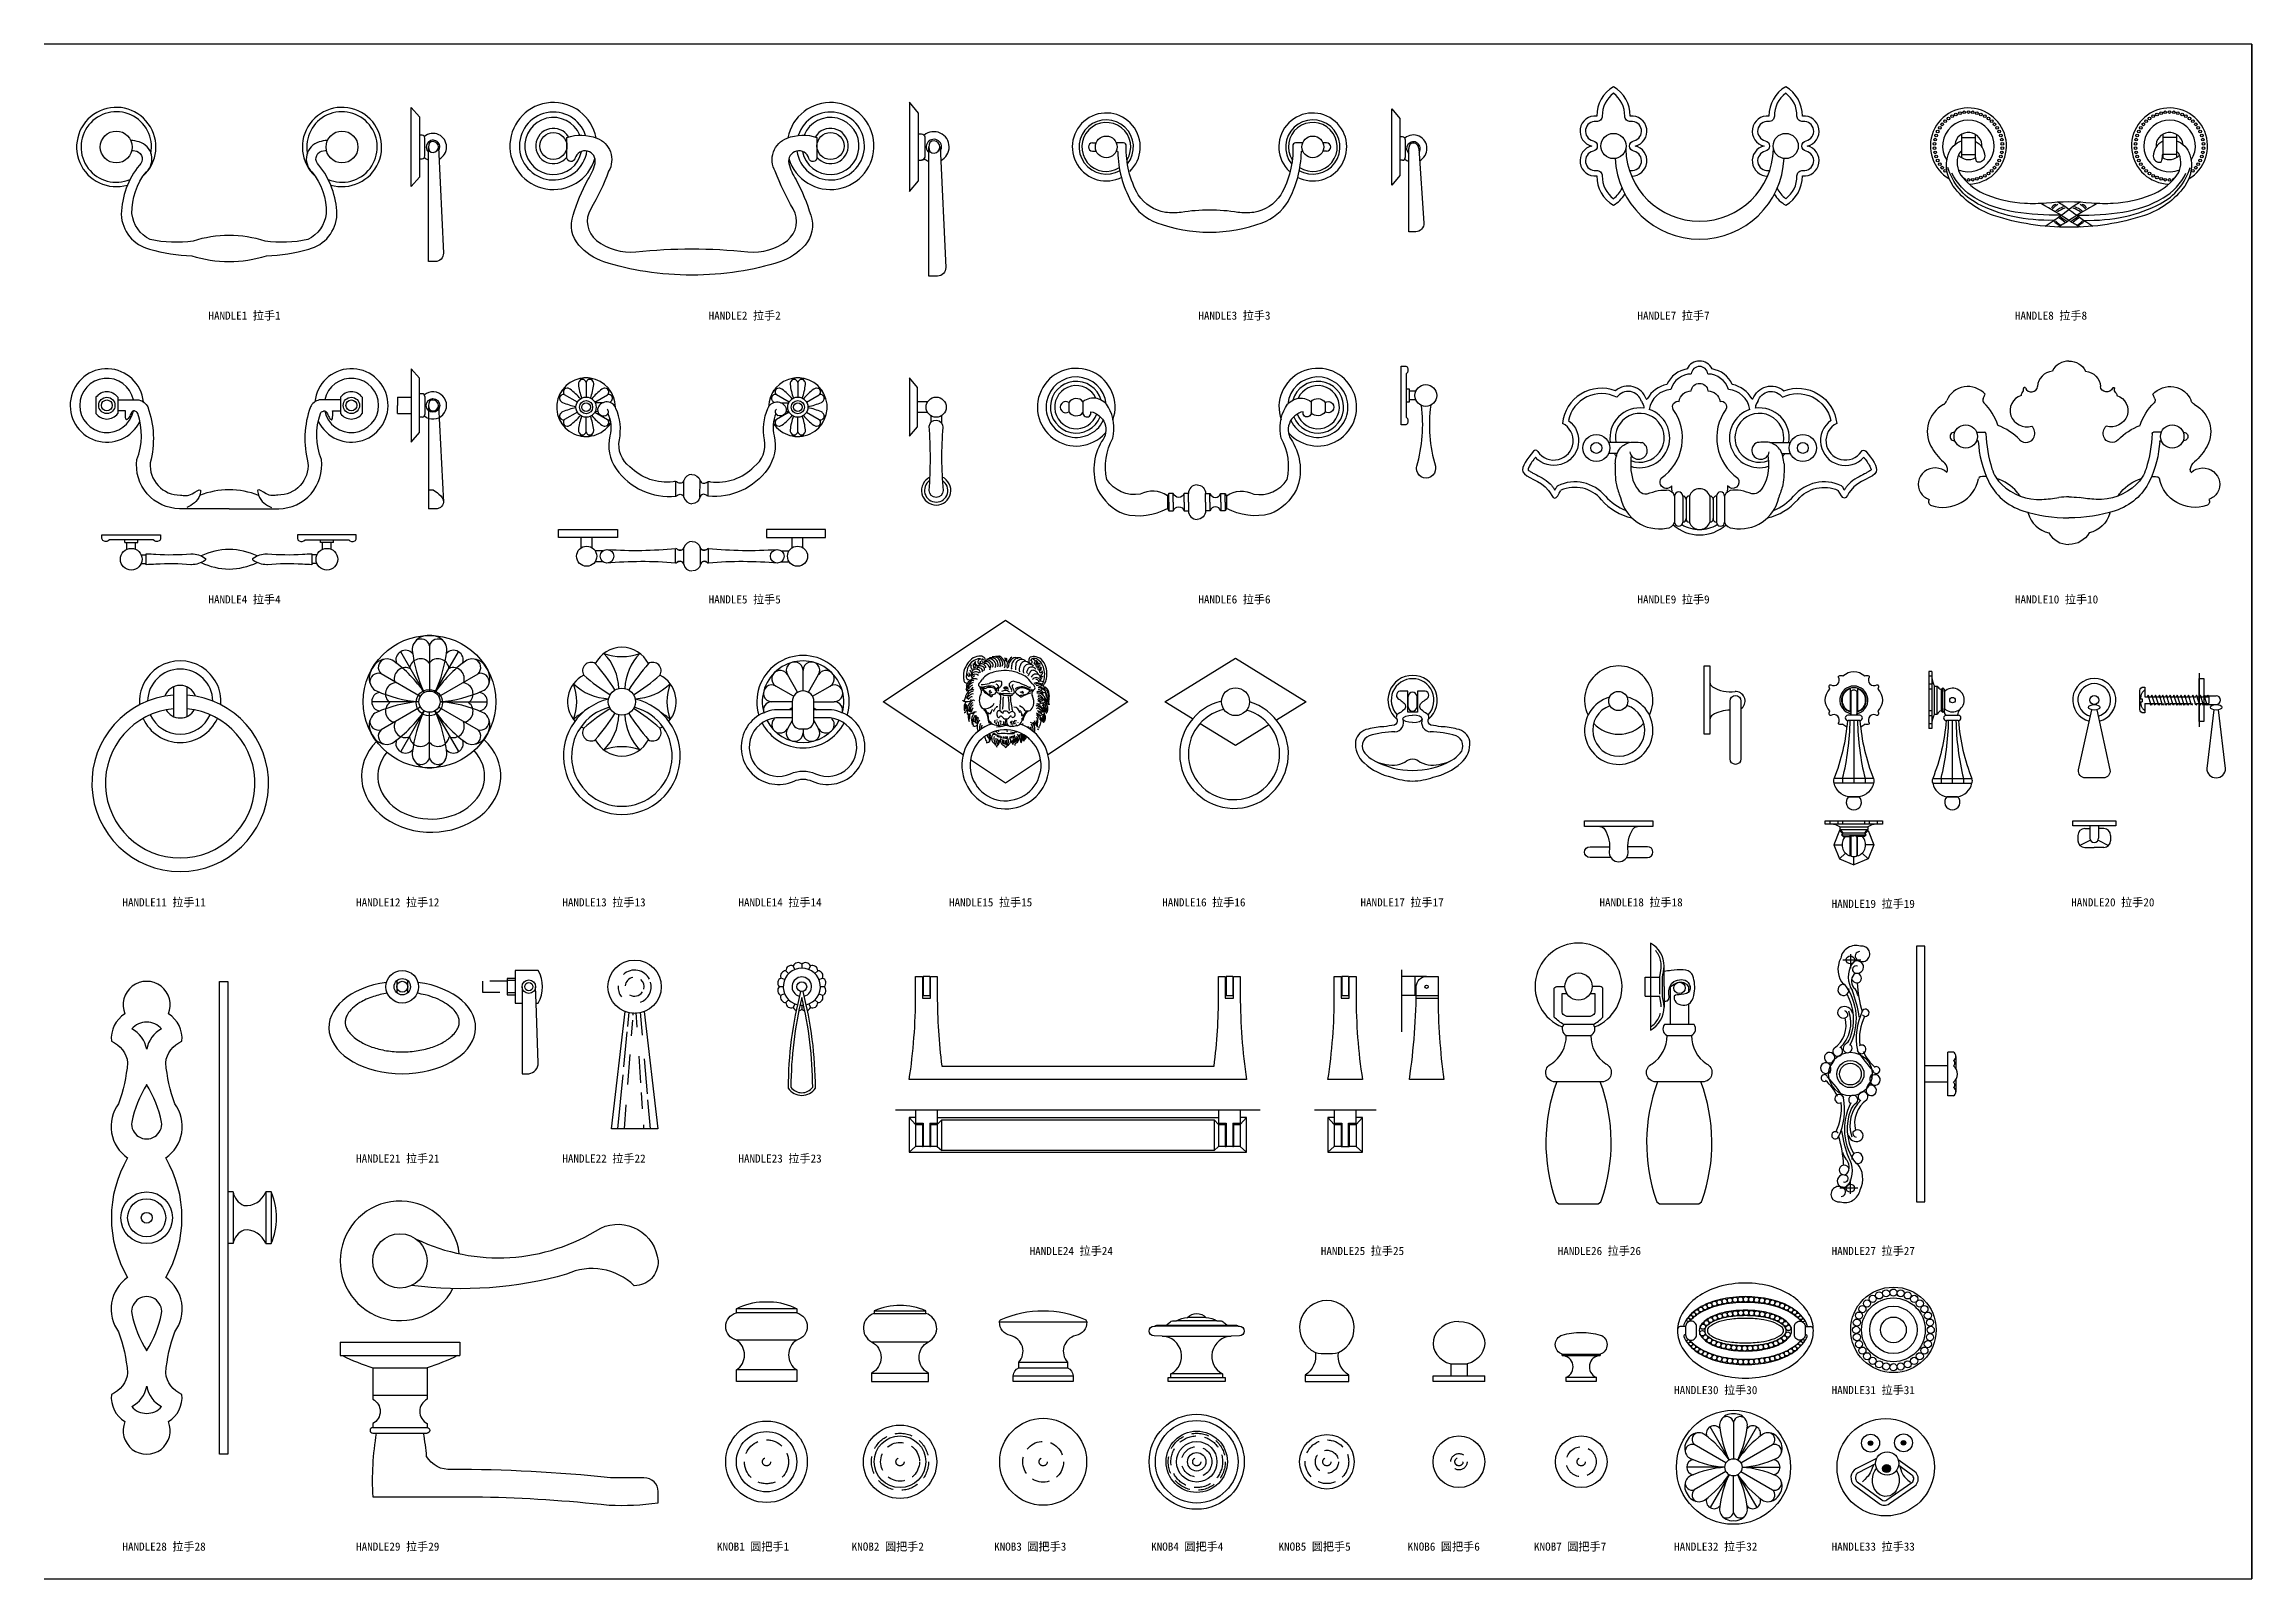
# Model space of a CAD drawing. Header units: millimetres. Extents: x -159360 to -156109, y -82746 to -81402.
# Drawn here: x -158548 to -157735, y -81967 to -81402 of the extents above; entities that cross this region are included whole.
import ezdxf
from ezdxf.enums import TextEntityAlignment as Align

# ---------------------------------------------------------------- set-up
doc = ezdxf.new("R2010")
doc.units = ezdxf.units.MM
doc.header["$LTSCALE"] = 2
doc.header["$MEASUREMENT"] = 0
doc.linetypes.add('CENTER2', pattern=[28.575, 19.05, -3.175, 3.175, -3.175])
doc.linetypes.add('HIDDEN2', pattern=[4.7625, 3.175, -1.5875])
doc.layers.get('0').update_dxf_attribs({"linetype": 'CONTINUOUS'})
doc.layers.get('Defpoints').update_dxf_attribs({"linetype": 'CONTINUOUS'})
doc.layers.add('LINE1', color=41, linetype='CONTINUOUS')
doc.layers.add('LINE2', color=142, linetype='CONTINUOUS')
doc.layers.add('标注', color=7, linetype='CONTINUOUS', lineweight=25)
doc.styles.add('HZ', font='simfang.ttf')

msp = doc.modelspace()

# ---------------------------------------------------------------- texts
at = {"layer": '标注', "color": 0, "style": 'HZ'}
for s, p in [('HANDLE1 拉手1', (-158487.09, -81500.38)), ('HANDLE2 拉手2', (-158303.02, -81500.38)), ('HANDLE3 拉手3', (-158122.77, -81500.38)), ('HANDLE7 拉手7', (-157961.18, -81500.38)), ('HANDLE8 拉手8', (-157822.25, -81500.38)), ('HANDLE4 拉手4', (-158487.09, -81604.81)), ('HANDLE5 拉手5', (-158303.02, -81604.81)), ('HANDLE6 拉手6', (-158122.77, -81604.81)), ('HANDLE9 拉手9', (-157961.18, -81604.81)), ('HANDLE10 拉手10', (-157822.25, -81604.81)), ('HANDLE11 拉手11', (-158518.74, -81716.27)), ('HANDLE12 拉手12', (-158432.75, -81716.27)), ('HANDLE13 拉手13', (-158356.84, -81716.27)), ('HANDLE14 拉手14', (-158292.05, -81716.27)), ('HANDLE15 拉手15', (-158214.54, -81716.27)), ('HANDLE16 拉手16', (-158136.07, -81716.27)), ('HANDLE17 拉手17', (-158063.1, -81716.27)), ('HANDLE18 拉手18', (-157975.15, -81716.27)), ('HANDLE19 拉手19', (-157889.72, -81716.82)), ('HANDLE20 拉手20', (-157801.55, -81716.27)), ('HANDLE21 拉手21', (-158432.75, -81810.55)), ('HANDLE22 拉手22', (-158356.84, -81810.55)), ('HANDLE23 拉手23', (-158292.05, -81810.55)), ('HANDLE24 拉手24', (-158184.87, -81844.56)), ('HANDLE25 拉手25', (-158077.7, -81844.56)), ('HANDLE26 拉手26', (-157990.5, -81844.56)), ('HANDLE27 拉手27', (-157889.72, -81844.56)), ('HANDLE30 拉手30', (-157947.68, -81895.75)), ('HANDLE31 拉手31', (-157889.72, -81895.75)), ('HANDLE28 拉手28', (-158518.74, -81953.34)), ('HANDLE29 拉手29', (-158432.75, -81953.34)), ('KNOB1 圆把手1', (-158299.93, -81953.34)), ('KNOB2 圆把手2', (-158250.36, -81953.34)), ('KNOB3 圆把手3', (-158197.94, -81953.34)), ('KNOB4 圆把手4', (-158140.15, -81953.34)), ('KNOB5 圆把手5', (-158093.27, -81953.34)), ('KNOB6 圆把手6', (-158045.75, -81953.34)), ('KNOB7 圆把手7', (-157999.24, -81953.34)), ('HANDLE32 拉手32', (-157947.68, -81953.34)), ('HANDLE33 拉手33', (-157889.72, -81953.34))]:
    msp.add_text(s, height=3, dxfattribs=at).set_placement(p, align=Align.TOP_LEFT)

# ---------------------------------------------------------------- blocks, each defined once
blk = doc.blocks.new('HANDLE7 拉手7')
for points in [[(-25.06, -11.04, 0.903297), (-23.75, 0, 0.943537), (-25.54, 11.01, 0.271254), (-31.69, 21.77, 0.271254), (-37.84, 11.01, 0.943537), (-39.64, 0, 0.943537), (-37.84, -11.01, 0.271254), (-31.69, -21.77, 0.120482), (-27.47, -17.75, 0.120482)], [(27.47, -17.75, 0.120482), (31.69, -21.77, 0.271254), (37.84, -11.01, 0.943537), (39.64, 0, 0.943537), (37.84, 11.01, 0.271254), (31.69, 21.77, 0.271254), (25.54, 11.01, 0.943537), (23.75, 0, 0.903297), (25.06, -11.04, 0.903297)]]:
    blk.add_lwpolyline(points, format="xyb")
for centre, radius, start, end in [((0, -3.18), 31.1, 182.46777, 357.53223), ((0, -0.44), 27.21, 181.48688, 358.51312)]:
    blk.add_arc(centre, radius, start, end)
at = {"layer": 'LINE1'}
for points in [[(-25.81, -9.03, -0.060283), (-25.33, -9.02, 0.943537), (-24.18, -1.95, -0.801422), (-24.18, 1.95, 0.943537), (-25.33, 9.02, -0.447921), (-27.54, 11.03, 0.240317), (-31.69, 19.38, 0.240317), (-35.84, 11.03, -0.447921), (-38.05, 9.02, 0.943537), (-39.2, 1.95, -0.801422), (-39.2, -1.95, 0.943537), (-38.05, -9.02, -0.447921), (-35.84, -11.03, 0.240317), (-31.69, -19.38, 0.122848), (-28.53, -15.55, 0.122848)], [(28.53, -15.55, 0.122848), (31.69, -19.38, 0.240317), (35.84, -11.03, -0.447921), (38.05, -9.02, 0.943537), (39.2, -1.95, -0.801422), (39.2, 1.95, 0.943537), (38.05, 9.02, -0.447921), (35.84, 11.03, 0.240317), (31.69, 19.38, 0.240317), (27.54, 11.03, -0.447921), (25.33, 9.02, 0.943537), (24.18, 1.95, -0.801422), (24.18, -1.95, 0.943537), (25.33, -9.02, -0.060283), (25.81, -9.03, -0.060283)]]:
    blk.add_lwpolyline(points, format="xyb", dxfattribs=at)
for centre in [(-31.69, 0), (31.69, 0)]:
    blk.add_circle(centre, 4.64, dxfattribs=at)
blk = doc.blocks.new('HANDLE1-E 拉手1-立面')
for points in [[(36.19, 2.4, 0.061843), (33.12, 1.87, 0.581543), (30.44, -9.12, -0.181898), (35.75, -24.48, -0.259224), (29.02, -34.05, -0.088946), (13.24, -34.6, 0.153214), (-13.24, -34.6, -0.088946), (-29.02, -34.05, -0.259224), (-35.75, -24.48, -0.181898), (-30.44, -9.12, 0.581543), (-33.12, 1.87, 0.061843), (-36.19, 2.4)], [(-35.82, -1.27), (-35.33, -1.23), (-34.01, -1.57, -0.594623), (-33.03, -6.67, 0.163934), (-39.7, -24.76, 0.333367), (-29.28, -37.59, 0.063155), (-13.77, -40, 0.157735), (13.77, -40, 0.063155), (29.28, -37.59, 0.333367), (39.7, -24.76, 0.163934), (33.03, -6.67, -0.594623), (34.01, -1.57), (35.33, -1.23), (35.82, -1.27)]]:
    blk.add_lwpolyline(points, format="xyb")
for centre, start, end in [((-41.54, 0), 312.44651, 286.55391), ((41.54, 0), 253.44609, 227.56602)]:
    blk.add_arc(centre, 14.59, start, end)
at = {"layer": 'LINE1'}
for centre in [(-41.54, 0), (41.54, 0)]:
    blk.add_circle(centre, 5.87, dxfattribs=at)
for centre, start, end in [((-41.54, 0), 349.49137, 293.19383), ((41.54, 0), 246.80617, 190.50863)]:
    blk.add_arc(centre, 12.97, start, end, dxfattribs=at)
blk = doc.blocks.new('HANDLE1-S 拉手1-侧面')
blk.add_lwpolyline([(0, 14.59), (3, 11.09), (3, 0), (3, -11.09), (0, -14.59)], close=True)
blk.add_lwpolyline([(10, 0), (11.84, -39.03, -0.428072), (8.84, -42.17), (6.35, -42.17), (6.35, 0.02)], format="xyb")
at = {"layer": 'LINE1'}
blk.add_lwpolyline([(3, -4.3), (4, -4.3, 0.414214), (5, -3.3), (5, -3.3), (5, 3.3, 0.414214), (4, 4.3), (3, 4.3)], format="xyb", dxfattribs=at)
for centre, radius, start, end in [((8, 0), 5, 296.55641, 129.40329), ((8, 0), 2.5, 326.03743, 228.83654), ((9.85, 0.01), 3.5, 154.52086, 206.09482), ((8, 0), 2, 229.87875, 130.73693), ((8, 0), 5, 230.59671, 250.78555)]:
    blk.add_arc(centre, radius, start, end, dxfattribs=at)
blk = doc.blocks.new('HANDLE1 拉手1')
for name, p in [('HANDLE1-E 拉手1-立面', (0, 32.57)), ('HANDLE1-S 拉手1-侧面', (67.03, 32.57))]:
    blk.add_blockref(name, p)
blk = doc.blocks.new('KNOB7-E 圆把手7-立面')
at = {"ltscale": 5}
blk.add_circle((0, 0), 9.5, dxfattribs=at)
at = {"layer": 'LINE1', "linetype": 'HIDDEN2'}
for radius in [5.5, 1.5]:
    blk.add_circle((0, 0), radius, dxfattribs=at)
blk = doc.blocks.new('KNOB7-P 圆把手7-平面')
at = {"ltscale": 5}
blk.add_lwpolyline([(-5.5, 0), (-5.5, 1.5, 0.795513), (-7, 9.5), (-7, 10, -0.719751), (-7, 17.05, -0.067515), (0, 18, -0.067515), (7, 17.05, -0.719751), (7, 10), (7, 9.5, 0.795513), (5.5, 1.5), (5.5, 0), (0, 0)], format="xyb", close=True, dxfattribs=at)
at = {"layer": 'LINE1'}
for p, q in [((-7, 10), (7, 10)), ((-7, 9.5), (7, 9.5)), ((-5.5, 1.5), (5.5, 1.5))]:
    blk.add_line(p, q, dxfattribs=at)
blk = doc.blocks.new('KNOB7 圆把手7')
for name, p in [('KNOB7-P 圆把手7-平面', (0, 0)), ('KNOB7-E 圆把手7-立面', (0, -29.59))]:
    blk.add_blockref(name, p)
blk = doc.blocks.new('KNOB6-E 圆把手6-立面')
at = {"ltscale": 5}
blk.add_circle((0, 0), 9.5, dxfattribs=at)
at = {"layer": 'LINE1', "linetype": 'HIDDEN2'}
for radius in [3, 1.5]:
    blk.add_circle((0, 0), radius, dxfattribs=at)
blk = doc.blocks.new('KNOB6-P 圆把手6-平面')
at = {"ltscale": 5}
for p, q in [((-9.5, 0), (-9.5, 2)), ((-9.5, 2), (9.5, 2)), ((9.5, 0), (-9.5, 0)), ((-3, 6.41), (-3, 2)), ((3, 6.41), (3, 2)), ((9.5, 0), (9.5, 2))]:
    blk.add_line(p, q, dxfattribs=at)
blk.add_ellipse((0, 14), major_axis=(9.5, 0), ratio=0.842105, start_param=1.570796, end_param=4.3911, dxfattribs=at)
at = {"ltscale": 5, "extrusion": (0, 0, -1)}
blk.add_ellipse((0, 14), major_axis=(-9.5, 0), ratio=0.842105, start_param=1.570796, end_param=4.3911, dxfattribs=at)
at = {"layer": 'LINE1'}
blk.add_line((-3, 6.41), (3, 6.41), dxfattribs=at)
blk = doc.blocks.new('KNOB6 圆把手6')
for name, p in [('KNOB6-P 圆把手6-平面', (0, 0)), ('KNOB6-E 圆把手6-立面', (0, -29.59))]:
    blk.add_blockref(name, p)
blk = doc.blocks.new('KNOB3-E 圆把手3-立面')
at = {"ltscale": 5}
blk.add_circle((0, 0), 16, dxfattribs=at)
at = {"layer": 'LINE1', "linetype": 'HIDDEN2'}
for radius in [7.5, 1.5]:
    blk.add_circle((0, 0), radius, dxfattribs=at)
blk = doc.blocks.new('KNOB3-P 圆把手3-平面')
at = {"ltscale": 5}
blk.add_lwpolyline([(-11, 0), (-11, 2.06, -0.261657), (-9, 5), (-9, 7, 0.574661), (-11.98, 16.85, -0.371401), (-16.06, 21.85, -0.289684), (-15.46, 22.74, -0.104221), (0, 26, -0.104221), (15.46, 22.74, -0.289684), (16.06, 21.85, -0.371401), (11.98, 16.85, 0.574661), (9, 7), (9, 5, -0.261657), (11, 2.06), (11, 0), (0, 0)], format="xyb", close=True, dxfattribs=at)
at = {"layer": 'LINE1'}
for p, q in [((-16.06, 21.85), (16.06, 21.85)), ((-11, 2.06), (11, 2.06)), ((-9, 7), (9, 7)), ((-9, 5), (9, 5))]:
    blk.add_line(p, q, dxfattribs=at)
blk = doc.blocks.new('KNOB3 圆把手3')
for name, p in [('KNOB3-P 圆把手3-平面', (0, 0)), ('KNOB3-E 圆把手3-立面', (0, -29.59))]:
    blk.add_blockref(name, p)
blk = doc.blocks.new('HANDLE22 拉手22')
blk.add_lwpolyline([(3.48, -9.18), (8.49, -52.31), (-8.49, -52.31), (-3.48, -9.18)])
blk.add_circle((0, 0), 9.82)
at = {"layer": 'LINE1'}
for p, q in [((-2.5, -14.58), (-1.99, -9.36)), ((-1.14, -18.07), (-0.71, -12.32)), ((-0.57, -10.49), (-0.5, -9.53)), ((0.5, -9.53), (0.84, -14.83)), ((1.99, -9.36), (2.72, -17.84)), ((-3.96, -29.48), (-2.7, -16.63)), ((-6.21, -52.31), (-4.26, -32.48)), ((-2.5, -35.96), (-1.66, -24.91)), ((1.55, -25.54), (2.19, -35.36)), ((3.46, -26.54), (4.57, -39.45)), ((2.42, -38.88), (2.82, -44.97)), ((-3.74, -52.31), (-3.07, -43.46)), ((4.75, -41.57), (5.68, -52.31)), ((3.21, -50.85), (3.3, -52.31))]:
    blk.add_line(p, q, dxfattribs=at)
for radius, start, end in [(6.12, 176.90125, 217.57482), (6.12, 26.3499, 132.52939), (3.49, 101.36658, 174.45764), (6.12, 291.13246, 15.66664), (3.49, 345.71186, 48.78912), (3.49, 237.62954, 326.36464)]:
    blk.add_arc((0, 0), radius, start, end, dxfattribs=at)
blk = doc.blocks.new('HANDLE10 拉手10')
for p, q in [((-42.16, 1.55), (-42.01, 1.55)), ((-33.99, 1.55), (-31.14, 1.55)), ((33.99, 1.55), (31.14, 1.55)), ((42.16, 1.55), (42.01, 1.55)), ((-42.16, -1.55), (-42.01, -1.55)), ((-33.99, -1.55), (-33.7, -1.55)), ((33.99, -1.55), (33.7, -1.55)), ((42.16, -1.55), (42.01, -1.55))]:
    blk.add_line(p, q)
for centre in [(-38, 0), (38, 0)]:
    blk.add_circle(centre, 4.3)
for centre, major_axis, start_param, end_param in [((0, 21.27), (-6.78, 0), 4.712389, 5.838213), ((-37.21, 10.49), (-8.22, 0), 3.835375, 5.930359), ((-18.47, 17.25), (-1.74, 0), 2.372669, 3.353526), ((-16.37, 17.68), (0.41, 0), 0.34426, 3.353526), ((-13.85, 18.54), (2.26, 0), 3.485852, 6.229077), ((-5.33, 18.1), (-6.27, 0), 4.838013, 6.229077), ((-40.01, 1.72), (-12.15, 0), 5.249691, 6.750328), ((-47.79, 14.23), (3.06, 0), 5.249691, 5.930359), ((-30.4, 13.31), (1.36, 0), 2.703826, 3.921085), ((-55.28, 24.46), (-26.12, 0), 2.703826, 2.776359), ((-46.43, -1.87), (-21.19, 0), 3.440002, 3.921085), ((-15.47, 9.51), (-6.23, 0), 5.060527, 8.141655), ((-16.25, 15.2), (1.34, 0), 2.372669, 3.200624), ((-42.16, 0), (1.62, 0), 1.570796, 4.712389), ((-31.14, 1.05), (-0.522, 0), 3.188305, 4.712389), ((27.39, 3.67), (-58.07, 0), 0.046713, 0.283643), ((-34.17, -15.22), (21.69, 0), 0.739561, 1.193689), ((-16.67, 1.11), (-4.08, 0), 2.811737, 3.897421), ((-32.54, 5.32), (20.51, 0), 3.608735, 3.985664), ((-33.7, -1.85), (-0.313, 0), 3.193338, 4.712389), ((8.57, 0.25), (42.01, 0), 3.193338, 3.568077), ((-15.81, 0.83), (3.17, 0), 3.881153, 5.95333), ((-49.21, -17.61), (-6.28, 0), 3.965156, 6.818425), ((-46.41, -13.4), (13.26, 0), 4.386672, 6.107605), ((-49.26, -12.69), (4.66, 0), 0.204405, 0.844072), ((-46.73, -12.19), (2.08, 0), 5.753929, 6.487591), ((-32.33, -15.79), (1.04, 0), 1.630341, 2.966013), ((-31.45, -29.87), (-15.77, 0), 4.645418, 4.771934), ((-14.78, -8.1), (-14.14, 0), 0.283643, 0.786917), ((-31.45, -29.87), (-15.77, 0), 3.825856, 4.402574), ((-49.35, -17.69), (-6.12, 0), 0.53524, 1.214117), ((-50.15, -23.99), (-1.58, 0), 5.717164, 7.528265), ((-10.26, -7.95), (21.33, 0), 3.568077, 4.389644), ((-10.95, -4.43), (-19.57, 0), 0.786917, 1.622179), ((-36.07, -33.48), (21.74, 0), 0.589443, 0.684263), ((-12.79, 29.73), (55.28, 0), 4.763771, 4.876873), ((0, -44.05), (-22.81, 0), 4.712389, 4.876873), ((0, 21.45), (-53.69, 0), 1.248052, 1.570796), ((-36.07, -33.48), (21.74, 0), 0.253021, 0.27193), ((-4.94, -25.77), (10.42, 0), 3.394613, 4.473013), ((0, -31.71), (8.38, 0), 3.628932, 4.712389)]:
    blk.add_ellipse(centre, major_axis=major_axis, ratio=0.957741, start_param=start_param, end_param=end_param)
at = {"extrusion": (0, 0, -1)}
for centre, major_axis, start_param, end_param in [((0, 21.27), (6.78, 0), 4.712389, 5.838213), ((5.33, 18.1), (6.27, 0), 4.838013, 6.229077), ((13.85, 18.54), (-2.26, 0), 3.485852, 6.229077), ((16.37, 17.68), (-0.41, 0), 0.34426, 3.353526), ((18.47, 17.25), (1.74, 0), 2.372669, 3.353526), ((37.21, 10.49), (8.22, 0), 3.835375, 5.930359), ((15.47, 9.51), (6.23, 0), 5.060527, 8.141655), ((16.25, 15.2), (-1.34, 0), 2.372669, 3.200624), ((46.43, -1.87), (21.19, 0), 3.440002, 3.921085), ((55.28, 24.46), (26.12, 0), 2.703826, 2.776359), ((30.4, 13.31), (-1.36, 0), 2.703826, 3.921085), ((47.79, 14.23), (-3.06, 0), 5.249691, 5.930359), ((40.01, 1.72), (12.15, 0), 5.249691, 6.750328), ((16.67, 1.11), (4.08, 0), 2.811737, 3.897421), ((34.17, -15.22), (-21.69, 0), 0.739561, 1.193689), ((-27.39, 3.67), (58.07, 0), 0.046713, 0.283643), ((31.14, 1.05), (0.522, 0), 3.188305, 4.712389), ((42.16, 0), (-1.62, 0), 1.570796, 4.712389), ((15.81, 0.83), (-3.17, 0), 3.881153, 5.95333), ((-8.57, 0.25), (-42.01, 0), 3.193338, 3.568077), ((33.7, -1.85), (0.313, 0), 3.193338, 4.712389), ((32.54, 5.32), (-20.51, 0), 3.608735, 3.985664), ((31.45, -29.87), (15.77, 0), 3.825856, 4.402574), ((14.78, -8.1), (14.14, 0), 0.283643, 0.786917), ((31.45, -29.87), (15.77, 0), 4.645418, 4.771934), ((32.33, -15.79), (-1.04, 0), 1.630341, 2.966013), ((46.41, -13.4), (-13.26, 0), 4.386672, 6.107605), ((46.73, -12.19), (-2.08, 0), 5.753929, 6.487591), ((49.26, -12.69), (-4.66, 0), 0.204405, 0.844072), ((49.21, -17.61), (6.28, 0), 3.965156, 6.818425), ((0, -44.05), (22.81, 0), 4.712389, 4.876873), ((12.79, 29.73), (-55.28, 0), 4.763771, 4.876873), ((10.95, -4.43), (19.57, 0), 0.786917, 1.622179), ((10.26, -7.95), (-21.33, 0), 3.568077, 4.389644), ((36.07, -33.48), (-21.74, 0), 0.589443, 0.684263), ((50.15, -23.99), (1.58, 0), 5.717164, 7.528265), ((49.35, -17.69), (6.12, 0), 0.53524, 1.214117), ((0, 21.45), (53.69, 0), 1.248052, 1.570796), ((4.94, -25.77), (-10.42, 0), 3.394613, 4.473013), ((36.07, -33.48), (-21.74, 0), 0.253021, 0.27193), ((0, -31.71), (-8.38, 0), 3.628932, 4.712389)]:
    blk.add_ellipse(centre, major_axis=major_axis, ratio=0.957741, start_param=start_param, end_param=end_param, dxfattribs=at)
blk = doc.blocks.new('HANDLE25-P 拉手25-平面')
at = {"layer": 'LINE1'}
for p, q in [((-11.35, 0), (11.35, 0)), ((-6.35, -2.92), (-4, -5.5)), ((-4, -5.5), (-4, -13.5)), ((-4, -5.5), (-1.5, -5.5)), ((-1.5, -5.5), (-1.5, -13.5)), ((-1.5, -5.5), (-1.2, -5.5)), ((1.5, -5.5), (1.2, -5.5)), ((1.5, -5.5), (1.5, -13.5)), ((1.5, -5.5), (4, -5.5)), ((4, -5.5), (6.35, -2.92)), ((4, -5.5), (4, -13.5)), ((-4, -13.5), (-6.35, -15.62)), ((-1.5, -13.5), (-4, -13.5)), ((-1.5, -13.5), (-1.2, -13.5)), ((1.2, -13.5), (1.5, -13.5)), ((4, -13.5), (1.5, -13.5)), ((4, -13.5), (6.35, -15.62))]:
    blk.add_line(p, q, dxfattribs=at)
for points in [[(-4, 0), (-4, -5), (-1.2, -5), (-1.2, -13.5), (1.2, -13.5), (1.2, -5), (4, -5), (4, 0)], [(-4, -2.92), (-6.35, -2.92), (-6.35, -15.62), (6.35, -15.62), (6.35, -2.92), (4, -2.92)]]:
    blk.add_lwpolyline(points, dxfattribs=at)
blk = doc.blocks.new('HANDLE25-E 拉手25-立面')
at = {"ltscale": 5}
blk.add_lwpolyline([(1.5, -4.5), (1.5, 3.5), (4, 3.5), (4, -3.5, 0.037849), (6.35, -34.5), (-6.35, -34.5, 0.037849), (-4, -3.5), (-4, 3.5), (-1.5, 3.5), (-1.5, -4.5)], format="xyb", close=True, dxfattribs=at)
at = {"layer": 'LINE1'}
for p, q in [((-1.2, 3.5), (-1.2, -3.5)), ((1.2, 3.5), (-1.2, 3.5)), ((1.2, 3.5), (1.2, -3.5)), ((-1.2, -3.5), (1.2, -3.5))]:
    blk.add_line(p, q, dxfattribs=at)
blk = doc.blocks.new('HANDLE25-S 拉手25-侧面')
at = {"ltscale": 5}
blk.add_lwpolyline([(13.5, 3.5), (13.5, -3.5, 0.03413), (15.62, -34.5), (2.92, -34.5, 0.037229), (5.47, -0.3, -0.414214), (9.27, 3.5)], format="xyb", dxfattribs=at)
at = {"layer": 'LINE1', "linetype": 'CENTER2'}
blk.add_line((0, 5.93), (0, -16.85), dxfattribs=at)
at = {"layer": 'LINE1'}
for p, q in [((9.29, 3.5), (0, 3.5)), ((5, 3.5), (5, -3.5)), ((9.29, 3.5), (13.5, 3.5)), ((5.51, -3.5), (0, -3.5)), ((5.43, -4.5), (13.5, -4.5)), ((5.51, -3.5), (13.5, -3.5))]:
    blk.add_line(p, q, dxfattribs=at)
blk.add_circle((9.27, -0.3), 0.6, dxfattribs=at)
blk = doc.blocks.new('HANDLE25 拉手25')
for name, p in [('HANDLE25-E 拉手25-立面', (0, 45.56)), ('HANDLE25-S 拉手25-侧面', (20.69, 45.56)), ('HANDLE25-P 拉手25-平面', (0, 0))]:
    blk.add_blockref(name, p)
blk = doc.blocks.new('HANDLE24-P 拉手24-平面')
at = {"layer": 'LINE1'}
for p, q in [((-67.1, 0), (67.1, 0)), ((-59.75, 0), (-59.75, -5)), ((-51.75, 0), (-51.75, -5)), ((51.75, 0), (51.75, -5)), ((59.75, 0), (59.75, -5)), ((-62.1, -2.92), (-59.75, -5.5)), ((-59.75, -5), (-56.95, -5)), ((-59.75, -5.5), (-59.75, -13.5)), ((-59.75, -5.5), (-57.25, -5.5)), ((-57.25, -5.5), (-56.95, -5.5)), ((-57.25, -5.5), (-57.25, -13.5)), ((-56.95, -5), (-56.95, -13.5)), ((-54.55, -5), (-54.55, -13.5)), ((-54.55, -5), (-51.75, -5)), ((-54.25, -5.5), (-54.55, -5.5)), ((-54.25, -5.5), (-54.25, -13.5)), ((-54.25, -5.5), (-51.75, -5.5)), ((-51.75, -2.92), (51.75, -2.92)), ((-51.75, -5.5), (-50.1, -3.69)), ((-51.75, -5.5), (-51.75, -13.5)), ((51.75, -5), (54.55, -5)), ((51.75, -5.5), (51.75, -13.5)), ((51.75, -5.5), (54.25, -5.5)), ((54.25, -5.5), (54.25, -13.5)), ((54.25, -5.5), (54.55, -5.5)), ((54.55, -5), (54.55, -13.5)), ((56.95, -5), (56.95, -13.5)), ((56.95, -5), (59.75, -5)), ((57.25, -5.5), (56.95, -5.5)), ((57.25, -5.5), (57.25, -13.5)), ((57.25, -5.5), (59.75, -5.5)), ((59.75, -5.5), (62.1, -2.92)), ((59.75, -5.5), (59.75, -13.5)), ((-59.75, -13.5), (-62.1, -15.62)), ((-57.25, -13.5), (-59.75, -13.5)), ((-57.25, -13.5), (-56.95, -13.5)), ((-54.55, -13.5), (-56.95, -13.5)), ((-54.55, -13.5), (-54.25, -13.5)), ((-51.75, -13.5), (-54.25, -13.5)), ((-51.75, -13.5), (-50.1, -14.99)), ((51.75, -13.5), (50.1, -14.99)), ((54.25, -13.5), (51.75, -13.5)), ((54.25, -13.5), (54.55, -13.5)), ((56.95, -13.5), (54.55, -13.5)), ((56.95, -13.5), (57.25, -13.5)), ((59.75, -13.5), (57.25, -13.5)), ((59.75, -13.5), (62.1, -15.62))]:
    blk.add_line(p, q, dxfattribs=at)
for points in [[(-59.75, -2.92), (-62.1, -2.92), (-62.1, -15.62), (62.1, -15.62), (62.1, -2.92), (59.75, -2.92)], [(50.1, -3.69), (51.75, -5.5)]]:
    blk.add_lwpolyline(points, dxfattribs=at)
blk.add_lwpolyline([(-50.1, -14.99), (-50.1, -3.69), (50.1, -3.69), (50.1, -14.99)], close=True, dxfattribs=at)
blk = doc.blocks.new('HANDLE24-E 拉手24-立面')
at = {"ltscale": 5}
blk.add_lwpolyline([(-57.25, -4.5), (-54.25, -4.5), (-54.25, 3.5), (-51.75, 3.5), (-51.75, -3.5, 0.031704), (-50.1, -29.5), (50.1, -29.5, 0.031704), (51.75, -3.5), (51.75, 3.5), (54.25, 3.5), (54.25, -4.5), (57.25, -4.5), (57.25, 3.5), (59.75, 3.5), (59.75, -3.5, 0.037849), (62.1, -34.5), (49.4, -34.5), (-49.4, -34.5), (-62.1, -34.5, 0.037849), (-59.75, -3.5), (-59.75, 3.5), (-57.25, 3.5)], format="xyb", close=True, dxfattribs=at)
at = {"layer": 'LINE1'}
for p, q in [((-56.95, 3.5), (-56.95, -3.5)), ((-54.55, 3.5), (-56.95, 3.5)), ((-54.55, 3.5), (-54.55, -3.5)), ((54.55, 3.5), (54.55, -3.5)), ((56.95, 3.5), (54.55, 3.5)), ((56.95, 3.5), (56.95, -3.5)), ((-56.95, -3.5), (-54.55, -3.5)), ((54.55, -3.5), (56.95, -3.5))]:
    blk.add_line(p, q, dxfattribs=at)
blk = doc.blocks.new('HANDLE24 拉手24')
for name, p in [('HANDLE24-E 拉手24-立面', (0, 45.56)), ('HANDLE24-P 拉手24-平面', (0, 0))]:
    blk.add_blockref(name, p)
blk = doc.blocks.new('HANDLE23 拉手23')
blk.add_lwpolyline([(2.09, -8.73, 0.207021), (3.17, -7.65, 0.543873), (5.85, -5.85, 0.543873), (7.65, -3.17, 0.543873), (8.28, 0, 0.543873), (7.65, 3.17, 0.543873), (5.85, 5.85, 0.543873), (3.17, 7.65, 0.543873), (0, 8.28, 0.543873), (-3.17, 7.65, 0.543873), (-5.85, 5.85, 0.543873), (-7.65, 3.17, 0.543873), (-8.28, 0, 0.543873), (-7.65, -3.17, 0.543873), (-5.85, -5.85, 0.543873), (-3.17, -7.65, 0.207021), (-2.09, -8.73)], format="xyb")
for centre, radius, start, end in [((136.82, -37.33), 141.82, 165.46764, 180), ((136.82, -37.33), 140.82, 166.31095, 179.87075), ((-136.82, -37.33), 140.82, 0.12925, 13.68905), ((-136.82, -37.33), 141.82, 0, 14.53236), ((0, -33.99), 6.01, 213.70953, 326.29047), ((0, -33.99), 5.01, 217.03822, 322.96178)]:
    blk.add_arc(centre, radius, start, end)
at = {"layer": 'LINE1'}
for p, q in [((0, 8.28), (0, 6.84)), ((-6.84, 0), (-8.28, 0)), ((-6.32, 2.62), (-7.65, 3.17)), ((-4.84, 4.84), (-5.85, 5.85)), ((-2.62, 6.32), (-3.17, 7.65)), ((2.62, 6.32), (3.17, 7.65)), ((4.84, 4.84), (5.85, 5.85)), ((6.32, 2.62), (7.65, 3.17)), ((8.28, 0), (6.84, 0)), ((-6.32, -2.62), (-7.65, -3.17)), ((-4.84, -4.84), (-5.85, -5.85)), ((-2.62, -6.32), (-3.17, -7.65)), ((0, -6.84), (0, -8.28)), ((2.62, -6.32), (3.17, -7.65)), ((4.84, -4.84), (5.85, -5.85)), ((6.32, -2.62), (7.65, -3.17))]:
    blk.add_line(p, q, dxfattribs=at)
blk.add_circle((0, 0), 1.8, dxfattribs=at)
for centre, radius, start, end in [((0, 0), 6.84, 283.87773, 256.12227), ((0, 0), 3.6, 284.53234, 255.46766), ((0, 0), 6.84, 264.51655, 275.48345), ((-1.38, -6.94), 1.92, 278.70293, 315.83112), ((1.38, -6.94), 1.92, 224.16888, 261.29707)]:
    blk.add_arc(centre, radius, start, end, dxfattribs=at)
blk = doc.blocks.new('HANDLE21-E 拉手21-立面')
at = {"ltscale": 5}
blk.add_circle((0, 0), 6, dxfattribs=at)
blk.add_ellipse((0, -15), major_axis=(-27, 0), ratio=0.62963, start_param=4.928176, end_param=10.779787, dxfattribs=at)
blk.add_open_spline([(-5.49, -2.42), (-7.27, -2.69), (-8.97, -3.09), (-12.43, -4.22), (-14.13, -4.99), (-16.65, -6.51), (-17.59, -7.22), (-19.1, -8.64), (-19.67, -9.35), (-20.41, -10.57), (-20.64, -11.09), (-20.93, -12.06), (-21, -12.51), (-21, -12.98), (-21, -12.99), (-21, -13), (-21, -13.4), (-20.95, -13.81), (-20.73, -14.66), (-20.56, -15.11), (-20.05, -16.06), (-19.71, -16.57), (-18.85, -17.6), (-18.32, -18.12), (-17.07, -19.16), (-16.35, -19.68), (-14.27, -20.92), (-12.78, -21.62), (-9.49, -22.77), (-7.69, -23.23), (-3.92, -23.84), (-1.96, -24), (1.97, -24), (3.94, -23.84), (7.71, -23.22), (9.51, -22.77), (12.8, -21.61), (14.28, -20.92), (16.82, -19.39), (17.87, -18.57), (19.29, -17.12), (19.77, -16.5), (20.47, -15.33), (20.69, -14.78), (20.97, -13.76), (21.02, -13.28), (20.97, -12.31), (20.88, -11.81), (20.5, -10.75), (20.21, -10.17), (19.36, -8.97), (18.8, -8.34), (17.41, -7.08), (16.57, -6.46), (14.64, -5.29), (13.54, -4.74), (11.15, -3.78), (9.85, -3.36), (7.52, -2.77), (6.52, -2.57), (5.49, -2.42)], degree=3, knots=[4.951854, 4.951854, 4.951854, 4.951854, 5.189729, 5.189729, 5.474494, 5.474494, 5.694966, 5.694966, 5.915438, 5.915438, 6.096869, 6.096869, 6.2783, 6.2783, 6.283185, 6.283185, 6.283185, 6.445106, 6.445106, 6.607026, 6.607026, 6.768947, 6.768947, 6.930868, 6.930868, 7.092788, 7.092788, 7.346656, 7.346656, 7.600524, 7.600524, 7.854392, 7.854392, 8.10826, 8.10826, 8.362128, 8.362128, 8.615995, 8.615995, 8.869863, 8.869863, 9.064169, 9.064169, 9.258476, 9.258476, 9.452782, 9.452782, 9.647088, 9.647088, 9.841394, 9.841394, 10.0357, 10.0357, 10.230006, 10.230006, 10.424312, 10.424312, 10.618619, 10.618619, 10.756112, 10.756112, 10.756112, 10.756112], dxfattribs=at)
at = {"layer": 'LINE1'}
for p, q in [((-2, 2.24), (-2, -2.24)), ((2, -2.24), (2, 2.24))]:
    blk.add_line(p, q, dxfattribs=at)
for radius in [3, 2]:
    blk.add_circle((0, 0), radius, dxfattribs=at)
blk = doc.blocks.new('HANDLE21-S 拉手21-侧面')
at = {"ltscale": 5}
blk.add_lwpolyline([(2.5, 0), (2.5, -6), (2.5, -32), (5, -32, 0.375735), (8.5, -28), (7.71, -6), (7.5, 0)], format="xyb", dxfattribs=at)
at = {"layer": 'LINE1', "linetype": 'HIDDEN2'}
for p, q in [((-12, 2), (-12, -2)), ((-12, 2), (-12, -2)), ((-3, 2), (-12, 2)), ((-3, 3), (-3, -3)), ((0, 3), (-3, 3)), ((0, 2.24), (-3, 2.24)), ((-12, -2), (-3, -2)), ((0, -2.24), (-3, -2.24)), ((-3, -3), (0, -3))]:
    blk.add_line(p, q, dxfattribs=at)
at = {"layer": 'LINE1'}
blk.add_lwpolyline([(7.71, -6), (8.5, -6, 0.25), (8.5, 6), (0, 6), (0, -6), (2.5, -6)], format="xyb", dxfattribs=at)
for radius in [2.5, 1.5]:
    blk.add_circle((5, 0), radius, dxfattribs=at)
blk = doc.blocks.new('HANDLE21 拉手21')
for name, p in [('HANDLE21-E 拉手21-立面', (0, 0)), ('HANDLE21-S 拉手21-侧面', (41.58, 0))]:
    blk.add_blockref(name, p)
blk = doc.blocks.new('HANDLE13 拉手13')
at = {"ltscale": 5}
for points in [[(17.28, -7.22, 0.490272), (14, 9.76, 0.792867), (9.76, 14, 0.614965), (-9.76, 14, 0.792867), (-14, 9.76, 0.490272), (-17.28, -7.22)], [(-15.01, -9.18, 0.02649), (-14, -9.76, 0.792867), (-9.76, -14, 0.614965), (9.76, -14, 0.792867), (14, -9.76, 0.02649), (15.01, -9.18)]]:
    blk.add_lwpolyline(points, format="xyb", dxfattribs=at)
for radius, start, end in [(21.5, 103.20962, 76.79038), (18.5, 104.24038, 75.75962)]:
    blk.add_arc((0, -20), radius, start, end, dxfattribs=at)
at = {"layer": 'LINE1'}
blk.add_circle((0, 0), 5, dxfattribs=at)
for centre, radius, start, end in [((-20.68, 4.12), 19.61, 2.23459, 44.15483), ((0, 35.78), 19.18, 249.8296, 290.1704), ((20.68, 4.12), 19.61, 135.84517, 177.76541), ((36.19, 66.85), 76.01, 228.67839, 237.80028), ((-66.85, -36.19), 76.01, 32.19972, 41.32161), ((66.85, -36.19), 76.01, 138.67839, 147.80028), ((-36.19, 66.85), 76.01, 302.19972, 311.32161), ((-35.78, 0), 19.18, 339.8296, 20.1704), ((-4.12, 20.68), 19.61, 225.84517, 267.76541), ((4.12, 20.68), 19.61, 272.23459, 314.15483), ((35.78, 0), 19.18, 159.8296, 200.1704), ((-4.12, -20.68), 19.61, 121.0312, 134.15483), ((36.19, -66.85), 76.01, 122.19972, 131.32161), ((-66.85, 36.19), 76.01, 318.67839, 327.80028), ((-20.68, -4.12), 19.61, 315.84517, 357.76541), ((20.68, -4.12), 19.61, 182.23459, 224.15483), ((66.85, 36.19), 76.01, 212.19972, 221.32161), ((-36.19, -66.85), 76.01, 48.67839, 57.80028), ((4.12, -20.68), 19.61, 45.84517, 58.9688), ((0, -35.78), 19.18, 69.8296, 110.1704)]:
    blk.add_arc(centre, radius, start, end, dxfattribs=at)
blk = doc.blocks.new('HANDLE14 拉手14')
for points in [[(-4, -2.97), (-8.33, -2.97, 1.272587), (-3.32, -29.24, -0.217031), (3.32, -29.24, 1.272587), (8.33, -2.97), (4, -2.97)], [(-4, -5.97), (-8.41, -5.97, 1.276885), (-4.56, -26.51, -0.217031), (4.56, -26.51, 1.276885), (8.41, -5.97), (4, -5.97)]]:
    blk.add_lwpolyline(points, format="xyb")
for start, end in [(342.90337, 197.09663), (207.39951, 332.60049)]:
    blk.add_arc((0, 0), 17, start, end)
at = {"layer": 'LINE1'}
for p, q in [((-2, 3.46), (-5.75, 9.97)), ((0, 4), (0, 11.51)), ((2, 3.46), (5.75, 9.97)), ((-3.46, 2), (-9.97, 5.75)), ((3.46, 2), (9.97, 5.75)), ((4, 0), (11.51, 0)), ((4, 0), (11.51, 0)), ((-4, 0), (-11.51, 0)), ((-4, -6.93), (-5.75, -9.97)), ((-4, -2.31), (-5.14, -2.97)), ((4, -2.31), (5.14, -2.97)), ((4, -6.93), (5.75, -9.97)), ((0, -10), (0, -11.51))]:
    blk.add_line(p, q, dxfattribs=at)
blk.add_lwpolyline([(4, -7), (4, 0, 1), (-4, 0), (-4, -7, 0.414214), (-1, -10), (1, -10, 0.414214)], format="xyb", close=True, dxfattribs=at)
for centre, radius, start, end in [((0, 0), 15, 344.29911, 195.70089), ((-8.43, 8.43), 3.08, 30, 240), ((-3.08, 11.51), 3.08, 0, 210), ((3.08, 11.51), 3.08, 330, 180), ((8.43, 8.43), 3.08, 300, 150), ((-11.51, 3.08), 3.08, 60, 270), ((11.51, 3.08), 3.08, 270, 120), ((-11.51, -3.08), 3.08, 90, 202.70877), ((0, 0), 15, 207.18602, 332.81398), ((-8.43, -8.43), 3.08, 133.22188, 330), ((8.43, -8.43), 3.08, 210, 46.77812), ((11.51, -3.08), 3.08, 337.29123, 90), ((-3.08, -11.51), 3.08, 150, 0), ((3.08, -11.51), 3.08, 180, 30)]:
    blk.add_arc(centre, radius, start, end, dxfattribs=at)
blk = doc.blocks.new('HANDLE11 拉手11')
at = {"ltscale": 5}
for centre, radius, start, end in [((0, 0), 15, 355.61897, 184.38103), ((0, -30), 32.5, 94.41173, 85.58827), ((0, -30), 27.5, 95.21591, 84.78409), ((0, 0), 15, 204.18739, 335.81261)]:
    blk.add_arc(centre, radius, start, end, dxfattribs=at)
at = {"layer": 'LINE1'}
for p, q in [((-2.5, 5.45), (-2.5, -5.45)), ((2.5, 5.45), (2.5, -5.45))]:
    blk.add_line(p, q, dxfattribs=at)
for radius, start, end in [(12, 0.97487, 179.02513), (6, 19.51343, 160.48657), (12, 203.55647, 336.44353), (6, 209.95407, 330.04593)]:
    blk.add_arc((0, 0), radius, start, end, dxfattribs=at)
blk = doc.blocks.new('HANDLE27-S 拉手27-侧面')
at = {"ltscale": 5}
blk.add_lwpolyline([(0, -47), (3, -47), (3, 47), (0, 47)], close=True, dxfattribs=at)
at = {"layer": 'LINE1'}
for p, q in [((11.5, 3), (3, 3)), ((11.5, -8), (11.5, 8)), ((13.5, 8), (11.5, 8)), ((14.46, 6.5), (14.46, 1.94)), ((11.5, -3), (3, -3)), ((13.5, -8), (11.5, -8)), ((13.5, -8), (11.5, -8)), ((14.46, -1.94), (14.46, -6.5))]:
    blk.add_line(p, q, dxfattribs=at)
for centre, radius, start, end in [((12.81, 6.5), 1.65, 294.73301, 65.26699), ((12.86, 4), 1.19, 302.60317, 57.39683), ((11.25, 0), 3.75, 306.8699, 53.1301), ((12.86, -4), 1.19, 302.60317, 57.39683), ((12.81, -6.5), 1.65, 294.73301, 65.26699)]:
    blk.add_arc(centre, radius, start, end, dxfattribs=at)
blk = doc.blocks.new('HANDLE27-E 拉手27-立面')
at = {"ltscale": 5}
blk.add_circle((0, 0), 8, dxfattribs=at)
at = {"layer": 'LINE1'}
for p, q in [((-2.72, 42), (3.84, 42)), ((0, 44.11), (0, 38.82)), ((0, -44.11), (0, -38.82)), ((2.72, -42), (-3.84, -42))]:
    blk.add_line(p, q, dxfattribs=at)
for centre, radius in [((0, 42), 1.5), ((0, 0), 5), ((0, 0), 4), ((0, -42), 1.5)]:
    blk.add_circle(centre, radius, dxfattribs=at)
for centre, radius, start, end in [((4.1, 38.51), 8.67, 151.94477, 220.90842), ((1.98, 41.67), 5.61, 71.79999, 170.58144), ((2.58, 39.37), 2.28, 239.27023, 151.35464), ((3.43, 43.39), 1.67, 90.65563, 224.4458), ((4.29, 44.2), 2.85, 224.02132, 101.25753), ((-2.53, 30.97), 2.06, 77.05343, 13.0081), ((-18.8, 20.28), 21, 332.55256, 37.19632), ((8.44, 35.68), 9.21, 148.68967, 213.1261), ((4.23, 34.24), 3.84, 140.51194, 229.48615), ((2.32, 35.28), 1.76, 195.55531, 127.05805), ((2.07, 38.51), 1.29, 66.99322, 239.18711), ((42.48, 34.91), 40, 181.97637, 197.34328), ((-2.62, 22.66), 2.07, 111.79206, 323.79864), ((-2.2, 21.75), 3.07, 11.79042, 112.68196), ((-17.87, 20.09), 19.05, 338.72518, 29.15506), ((-40.82, 14.71), 44.5, 8.0405, 20.98971), ((-18.96, 19.7), 23.73, 22.56439, 29.30376), ((-11.88, 18.01), 10.32, 304.67374, 15.14114), ((-12.25, 18.81), 12.42, 312.43031, 20.09386), ((-2.58, 21.69), 1.66, 350.94597, 72.12006), ((25.65, 13.18), 23.49, 154.85647, 190.82094), ((22.67, 12.76), 19.36, 154.20705, 186.403), ((5.55, 22.55), 1.32, 214.26988, 152.58576), ((-4.67, 8.34), 1.79, 138.59184, 59.33445), ((-1.03, 9.5), 1.65, 124.34643, 53.28811), ((-4.78, 14.99), 5, 304.34643, 338.72518), ((64.39, 51.1), 75.11, 214.42914, 221.76066), ((4.14, 9.08), 1.6, 191.18656, 122.89284), ((20.55, 15.54), 17.39, 204.76259, 229.01056), ((-9.07, 2.18), 1.93, 21.27654, 332.88136), ((-7.65, 6.03), 1.93, 349.94575, 301.55058), ((-10.16, 1.94), 3.03, 323.95471, 17.88031), ((-11.99, 7.52), 6.49, 317.82246, 343.71754), ((9.55, 1.47), 1.25, 198.32418, 108.87953), ((-9.55, -1.47), 1.25, 18.32418, 288.87953), ((-20.55, -15.54), 17.39, 24.76259, 49.01056), ((-64.39, -51.1), 75.11, 34.42914, 41.76066), ((-4.14, -9.08), 1.6, 11.18656, 302.89284), ((1.03, -9.5), 1.65, 304.34643, 233.28811), ((4.67, -8.34), 1.79, 318.59184, 239.33445), ((7.65, -6.03), 1.93, 169.94575, 121.55058), ((11.99, -7.52), 6.49, 137.82246, 163.71754), ((10.16, -1.94), 3.03, 143.95471, 197.88031), ((9.07, -2.18), 1.93, 201.27654, 152.88136), ((-22.67, -12.76), 19.36, 334.20705, 6.403), ((-25.65, -13.18), 23.49, 334.85647, 10.82094), ((18.8, -20.28), 21, 152.55256, 217.19632), ((17.87, -20.09), 19.05, 158.72518, 209.15506), ((12.25, -18.81), 12.42, 132.43031, 200.09386), ((4.78, -14.99), 5, 124.34643, 158.72518), ((11.88, -18.01), 10.32, 124.67374, 195.14114), ((-5.55, -22.55), 1.32, 34.26988, 332.58576), ((-42.48, -34.91), 40, 1.97637, 17.34328), ((40.82, -14.71), 44.5, 188.0405, 200.98971), ((2.2, -21.75), 3.07, 191.79042, 292.68196), ((2.58, -21.69), 1.66, 170.94597, 252.12006), ((2.62, -22.66), 2.07, 291.79206, 143.79864), ((18.96, -19.7), 23.73, 202.56439, 209.30376), ((-4.23, -34.24), 3.84, 320.51194, 49.48615), ((-8.44, -35.68), 9.21, 328.68967, 33.1261), ((2.53, -30.97), 2.06, 257.05343, 193.0081), ((-2.58, -39.37), 2.28, 59.27023, 331.35464), ((-2.32, -35.28), 1.76, 15.55531, 307.05805), ((-2.07, -38.51), 1.29, 246.99322, 59.18711), ((-4.1, -38.51), 8.67, 331.94477, 40.90842), ((-4.29, -44.2), 2.85, 44.02132, 281.25753), ((-1.98, -41.67), 5.61, 251.79999, 350.58144), ((-3.43, -43.39), 1.67, 270.65563, 44.4458)]:
    blk.add_arc(centre, radius, start, end, dxfattribs=at)
blk = doc.blocks.new('HANDLE27 拉手27')
for name, p in [('HANDLE27-E 拉手27-立面', (0, 0)), ('HANDLE27-S 拉手27-侧面', (24.39, 0))]:
    blk.add_blockref(name, p)
blk = doc.blocks.new('HANDLE17 拉手17')
blk.add_lwpolyline([(4.64, 3.29), (1.78, 3.25), (1.78, -4.39), (0, -4.39), (-1.78, -4.39), (-1.78, 3.25), (-4.64, 3.29, 0.369424), (-5.94, 1.81, 0.275891), (-5.04, 0.34, -0.058222), (-3.44, -0.89, -0.509972), (-3.24, -3.57, -0.072593), (-5.27, -5.06, 0.454668), (-5.7, -7.14, -0.356781), (-6.72, -9.18, -0.021647), (-10.54, -9.8, 0.058663), (-16.32, -10.66, 0.31499), (-21.01, -15.16, 0.249292), (-17.85, -23.13, 0.129724), (-7.61, -28.42, 0.070494), (0, -29.8, 0.070494), (7.61, -28.42, 0.129724), (17.85, -23.13, 0.249292), (21.01, -15.16, 0.31499), (16.32, -10.66, 0.058663), (10.54, -9.8, -0.021647), (6.72, -9.18, -0.356781), (5.7, -7.14, 0.454668), (5.27, -5.06, -0.072593), (3.24, -3.57, -0.509972), (3.44, -0.89, -0.058222), (5.04, 0.34, 0.275891), (5.94, 1.81, 0.369424)], format="xyb", close=True)
blk.add_lwpolyline([(-6.51, -11.67, 0.069295), (-15.99, -13.13, 0.515164), (-17.52, -19.55, 0.175082), (-10.66, -23.45, 0.201198), (-2.84, -22.81, -0.166986), (0, -21.66, -0.166986), (2.84, -22.81, 0.201198), (10.66, -23.45, 0.175082), (17.52, -19.55, 0.515164), (15.99, -13.13, 0.069295), (6.51, -11.67)], format="xyb")
for centre, radius, start, end in [((0, 0), 9.08, 90, 230.32761), ((0, 0), 9.08, 309.67239, 90), ((-6.75, -8.23), 3.45, 274.04564, 22.90357), ((6.75, -8.23), 3.45, 157.09643, 265.95436), ((-0.01, 3.3), 29.19, 241.37739, 298.56811)]:
    blk.add_arc(centre, radius, start, end)
at = {"extrusion": (0, 0, -1)}
blk.add_ellipse((0.1, -6.89), major_axis=(-3.67, 0), ratio=0.367347, start_param=4.738943, end_param=7.827427, dxfattribs=at)
blk.add_ellipse((-0.1, -6.89), major_axis=(3.67, 0), ratio=0.367347, start_param=4.738943, end_param=7.827427)
at = {"layer": 'LINE1'}
for p, q in [((-1.63, -2.52), (-1.63, 1.34)), ((1.63, -2.52), (1.63, 1.34))]:
    blk.add_line(p, q, dxfattribs=at)
for centre, radius, start, end in [((0, 0), 7.86, 90, 223.55335), ((0.01, 1.25), 1.64, 90.24481, 177.11603), ((0, 0), 7.86, 316.44665, 90), ((-0.01, 1.25), 1.64, 2.88397, 89.75519), ((0.01, -2.44), 1.64, 182.88397, 269.75519), ((-0.01, -2.44), 1.64, 270.24481, 357.11603)]:
    blk.add_arc(centre, radius, start, end, dxfattribs=at)
blk = doc.blocks.new('HANDLE16 拉手16')
for points in [[(-15.78, -6.29), (-26, 0), (0, 16), (26, 0), (15.04, -6.74)], [(-13.01, -7.99), (0, -16), (12.29, -8.44)]]:
    blk.add_lwpolyline(points)
for radius, start, end in [(20, 103.23151, 73.47943), (16.8, 102.72951, 73.98142)]:
    blk.add_arc((-0.55, -19.26), radius, start, end)
at = {"layer": 'LINE1'}
blk.add_circle((0, 0), 5.13, dxfattribs=at)
blk = doc.blocks.new('HANDLE15 拉手15')
for points in [[(-15.62, -19.59), (-45, 0), (0, 30), (45, 0), (15.62, -19.59)], [(12.92, -21.39), (0, -30), (-12.92, -21.39)]]:
    blk.add_lwpolyline(points)
for radius, start, end in [(16.07, 108.04258, 70.52506), (13.07, 98.8838, 98.76329)]:
    blk.add_arc((0, -23.38), radius, start, end)
at = {"layer": 'LINE1'}
for centre, radius, start, end in [((-9.68, 12.44), 4.29, 91.73887, 130.74212), ((-9.31, 14.62), 2.16, 48.0961, 103.38901), ((-4.52, 11.36), 5.11, 80.42327, 94.99784), ((-3.46, 11.88), 4.79, 81.9973, 92.91572), ((-4.13, 14.32), 2.13, 24.99178, 77.37328), ((-4.62, 13.44), 3.67, 17.80226, 60.1602), ((-2.3, 16.46), 0.278, 75.39831, 161.79763), ((-3.54, 13.74), 3.26, 42.42552, 66.42781), ((5.38, 12.42), 5.03, 127.81527, 155.94813), ((3.56, 14.92), 1.34, 88.10987, 132.03495), ((3.44, 15), 1.27, 29.40154, 82.39703), ((9.76, 15.3), 1.24, 121.32913, 185.51711), ((10.44, 13.09), 3.53, 77.33497, 112.10906), ((10.33, 12.43), 4.2, 36.4259, 77.88969), ((-10.35, 9.13), 5.15, 175.9014, 196.44526), ((-9.64, 9.85), 5.86, 149.06382, 183.50862), ((-7.36, 9.44), 8.08, 129.35741, 154.86392), ((-13.21, 9.2), 1.3, 170.86861, 231.76307), ((5.68, 7.49), 20.26, 168.4351, 174.5501), ((-12.04, 11.19), 2.39, 195.25615, 226.91013), ((-8.75, 10.49), 5.52, 134.23941, 168.94228), ((-13.5, 9.56), 1.47, 249.65101, 275.02324), ((-13.46, 9.63), 0.282, 221.68402, 355.59705), ((-14.54, 9.65), 1.35, 358.23936, 42.16104), ((-12.92, 10.28), 0.461, 230.86464, 10.96968), ((-3.79, 15.36), 10.01, 201.00613, 209.92413), ((-10.91, 13), 1.86, 161.27251, 215.85217), ((-12.8, 11.52), 0.695, 277.14842, 13.6537), ((-6.85, 6.96), 9.44, 112.72923, 127.53541), ((-11.42, 6.04), 2.39, 61.99061, 119.62242), ((-15.04, 9.35), 2.52, 356.46404, 13.75196), ((-11.17, 8.22), 1.87, 51.09079, 136.33597), ((-12.67, 8.78), 0.444, 342.15487, 70.99885), ((-11.03, 9.33), 1.66, 92.02237, 149.52942), ((-11.96, 12.2), 0.536, 211.98714, 315.16612), ((-11.38, 8.53), 0.871, 88.17582, 172.73723), ((-10.7, 13.57), 1.27, 159.88505, 223.23305), ((-11.39, 13.25), 0.607, 246.54408, 334.66364), ((-14.13, 12.11), 2.57, 353.45988, 13.16538), ((-10.95, 9.97), 2.03, 58.82187, 107.76344), ((-10.43, 13.97), 0.998, 127.81891, 198.69749), ((-10.21, 14.54), 1.46, 217.42726, 240.63051), ((-10.43, 14.32), 0.75, 143.68001, 221.60771), ((-10.89, 9.51), 1.5, 39.63418, 97.61869), ((-9.36, 15.61), 2.42, 227.59541, 241.52162), ((-11.07, 13.07), 0.239, 340.36459, 54.70369), ((-9.89, 11.81), 0.732, 67.85087, 167.13331), ((-10.16, 14.02), 0.653, 236.50585, 290.97359), ((-9.77, 13.84), 1.96, 66.59544, 111.90581), ((-9.73, 12.26), 0.8, 119.71764, 161.57221), ((-9.46, 14.74), 0.745, 132.46823, 218.5419), ((-9.32, 11.62), 1.55, 75.01735, 121.33059), ((-9.61, 14.6), 0.544, 216.9095, 291.04149), ((-9.18, 14.67), 0.998, 78.52698, 141.35201), ((-21.18, 32.35), 22.03, 300.73112, 302.45752), ((-10.32, 10.78), 1.02, 349.72806, 66.09101), ((-13.36, 10.89), 5.48, 309.72468, 331.7489), ((-10.26, 10.54), 2.05, 31.94956, 71.49898), ((-9.81, 14.62), 0.654, 306.81042, 27.48126), ((-8.72, 12.7), 1.23, 46.16079, 121.10432), ((-10.18, 14.04), 0.912, 344.48969, 11.58496), ((-9.67, 10.62), 2.62, 51.05052, 73.265), ((-8.28, 15.12), 0.536, 143.37415, 255.52457), ((-8.41, 15.32), 0.319, 348.61255, 158.28959), ((-9.03, 11.31), 0.602, 322.43101, 32.11363), ((-2.77, 3.58), 7.45, 103.04459, 140.76263), ((-8.16, 15.21), 0.66, 247.39735, 351.39172), ((-8.9, 12.41), 1.3, 304.21755, 335.0697), ((-8.51, 12.01), 0.804, 348.8842, 52.93107), ((-8.33, 15.46), 0.893, 336.76489, 59.10836), ((-7.5, 12.85), 1.24, 59.32167, 106.68299), ((-8.6, 12.47), 1.34, 356.8092, 56.62215), ((-7.12, 14.26), 0.487, 72.12318, 165.96087), ((-6.71, 14.83), 0.5, 102.09679, 189.30182), ((-5.94, 13.81), 2.02, 54.00652, 120.64957), ((-7.13, 13.02), 1.71, 20.52532, 84.89537), ((-9.09, 10.99), 3.67, 24.67046, 52.76483), ((-6.71, 13.96), 1.36, 61.28085, 94.09258), ((-8.04, 11.54), 4.12, 34.77803, 61.19893), ((-5.62, 15.91), 0.295, 142.26367, 185.20018), ((-5.22, 11.56), 4.57, 89.95335, 97.87907), ((-6.52, 12.15), 0.852, 325.75727, 26.1495), ((-6.58, 13.11), 1.17, 319.11157, 25.69758), ((-5.27, 13.15), 2.99, 65.13057, 88.95336), ((-5.22, 13.41), 0.737, 291.16668, 40.54719), ((-7.07, 12.56), 3.7, 30.77883, 51.26865), ((-0.21, -3.86), 15.29, 76.8379, 106.07565), ((-5.08, 13.75), 2.35, 25.33267, 63.32737), ((-4.1, 13.18), 0.568, 281.77634, 5.75772), ((-5.53, 13.32), 2, 357.7243, 34.71831), ((-5.58, 13.67), 2.85, 343.22945, 22.47243), ((-5.84, 13.5), 4.02, 2.52168, 25.38835), ((-2.97, 13.57), 1.16, 316.53797, 5.03562), ((-2.8, 13.9), 1.81, 331.57048, 21.60414), ((-4.14, 13.19), 4.07, 7.03121, 42.34502), ((-1.72, 13.48), 1.63, 320.76901, 7.44767), ((-1.15, 15.29), 1.17, 340.11796, 43.62278), ((-7.28, 14.69), 7.78, 359.16347, 10.17506), ((2.79, 13.24), 2.35, 148.32143, 201.78154), ((9.75, 11.94), 8.75, 163.40043, 176.0868), ((6.4, 11.34), 5.91, 129.16707, 148.32067), ((2.71, 12.51), 0.614, 154.94875, 235.95904), ((13.31, 11.27), 11.26, 164.59319, 172.32593), ((6.32, 12.3), 4.33, 130.27906, 153.11179), ((-4.99, -15.09), 27.4, 63.45353, 72.46542), ((4.9, 14.27), 1.93, 83.91389, 135.9747), ((18, 11.41), 14.39, 169.61711, 178.79709), ((5.42, 13.73), 1.6, 112.2988, 170.26017), ((6, 13.05), 2.47, 80.59741, 118.78396), ((8.49, 11.87), 3.44, 156.82287, 195.00172), ((4.92, 15.02), 1.18, 25.16748, 80.91462), ((7.74, 12.54), 2.5, 129.44591, 164.16992), ((7.2, 13.27), 1.6, 78.1732, 131.13536), ((6.29, 14.32), 1.17, 27.32657, 84.42407), ((9.23, 11.42), 2.72, 156.1184, 199.78869), ((8.43, 11.97), 1.76, 117.0119, 161.68193), ((-1.63, -1.15), 13.81, 35.22271, 49.92409), ((7.06, 12.84), 2.04, 26.9602, 76.83072), ((8.68, 11.27), 2.5, 68.2144, 115.01749), ((8.12, 10.93), 0.354, 156.08487, 213.94646), ((11.22, 10.03), 3.58, 152.46436, 163.1468), ((8.53, 11.11), 0.798, 208.16688, 239.61613), ((9.71, 11.06), 1.78, 120.06007, 159.26924), ((12.27, 8.07), 4.25, 142.46374, 160.45526), ((9.5, 15.04), 0.993, 171.53593, 246.75782), ((9.57, 10.9), 1.86, 73.71946, 113.83304), ((12.14, 8.68), 3.8, 137.52462, 148.5183), ((9.35, 14.53), 0.471, 239.12838, 357.28162), ((8.57, 13.99), 1.42, 41.76492, 62.90669), ((10.18, 10.31), 1.26, 91.56137, 132.02104), ((10.14, 15.15), 0.769, 98.69641, 178.91458), ((11.15, 8.36), 1.8, 106.62549, 157.73548), ((9.14, 12.3), 1.38, 34.05937, 69.83809), ((9.13, 14.45), 0.693, 4.70828, 44.44053), ((11.24, 7.36), 1.49, 90.00356, 148.03182), ((10.38, 13.68), 2.26, 52.62487, 99.2017), ((9.44, 10.7), 2.09, 37.05538, 71.7691), ((10.15, 10.11), 1.45, 45.70752, 90.364), ((10.26, 14.88), 0.621, 337.83235, 97.78418), ((10.81, 14.11), 0.281, 169.20092, 292.24942), ((8.35, 15.82), 2.75, 322.78446, 334.66175), ((11.22, 8.33), 1.86, 56.77272, 108.37205), ((10.68, 14.54), 0.734, 288.5712, 14.64118), ((11.37, 13.18), 0.252, 142.83337, 222.31574), ((9.88, 5.72), 2.95, 37.31769, 64.82523), ((22.32, 4.56), 14.19, 139.28355, 141.83184), ((9.76, 9.11), 2.48, 20.27348, 55.50719), ((11.62, 13.34), 0.557, 217.16691, 279.38436), ((11.31, 14.61), 0.435, 5.03426, 105.78124), ((11.02, 14.7), 0.374, 4.93986, 62.25704), ((11.35, 7.71), 1.15, 54.44941, 95.29383), ((10.72, 14.43), 1.05, 323.78953, 11.63777), ((11.66, 13.03), 0.245, 283.94316, 348.27376), ((9.76, 11.72), 4.25, 20.89203, 62.07279), ((12.6, 12.2), 0.735, 151.73033, 207.00285), ((32.02, 12.35), 20.13, 175.42901, 178.2081), ((12.23, 13.93), 0.279, 40.33994, 174.73444), ((12.2, 12.01), 0.284, 209.69541, 293.09124), ((13.21, 11.74), 1.49, 119.62401, 146.93983), ((11.21, 7.05), 1.79, 44.85961, 63.2072), ((11.75, 8.95), 1.05, 349.14161, 62.45625), ((12.06, 12.39), 0.688, 291.17626, 352.34188), ((11.94, 13.56), 0.742, 315.01427, 48.0629), ((12.16, 7.84), 0.566, 317.26545, 56.25971), ((12.87, 11.05), 0.353, 165.00916, 247.74521), ((13.19, 11), 0.684, 113.15595, 168.05021), ((12.83, 11.01), 0.31, 252.07316, 300.95979), ((9.31, 12.93), 3.49, 349.64379, 355.32448), ((13.15, 7.98), 0.384, 77.27914, 185.01575), ((12.91, 12.64), 0.127, 29.35328, 180.83377), ((12.55, 12.16), 0.651, 305.11393, 337.22394), ((9.82, 14.98), 5.28, 306.85081, 312.06513), ((13.39, 8.72), 0.404, 161.757, 266.44826), ((13.28, 9.66), 0.267, 134.33815, 230.30726), ((13.65, 8.51), 0.719, 87.25545, 151.91226), ((12.49, 12.21), 0.733, 335.41611, 42.73168), ((8.1, 15.93), 7.87, 309.37957, 313.42401), ((13.83, 10.46), 1.24, 234.26968, 262.88814), ((11.62, 8.49), 2.64, 310.24066, 353.88765), ((13.48, 10.9), 0.199, 26.53753, 127.38425), ((12.96, 10.72), 0.742, 317.19076, 20.80566), ((8.71, 10.75), 6.52, 11.91915, 39.81957), ((2.82, 8.87), 11.75, 10.09085, 21.81558), ((1.56, 10.22), 12.85, 350.98983, 3.17314), ((11.08, 8.94), 4.03, 327.66305, 352.54764), ((2.53, 10.31), 12.68, 351.39131, 8.06789), ((-15.32, 0.71), 0.461, 183.07923, 239.60452), ((-14.21, 3.21), 3.2, 245.01912, 290.46219), ((-13.96, 8.12), 1.41, 198.77539, 240.62463), ((-10.32, -0.43), 4.93, 157.67513, 175.96659), ((-12.82, -1.83), 2.43, 130.61743, 169.02849), ((-8.69, -0.13), 6.39, 145.22202, 165.66387), ((-14.26, 7.48), 0.702, 236.33611, 295.49683), ((-15.73, 5.86), 1.81, 308.04616, 6.36785), ((-16.36, 5.67), 2.14, 324.62837, 3.8218), ((-10.61, 4.57), 4.07, 119.25985, 160.00683), ((-14, 6.34), 2.27, 259.03349, 333.46841), ((-14.41, 4.73), 0.624, 267.77486, 347.33378), ((-10.39, 0.31), 4.11, 133.09382, 165.37132), ((-13.68, 2.33), 1.2, 234.63106, 279.26427), ((-10.53, -1.42), 4.62, 115.06497, 143.13403), ((-13.79, 6.23), 0.22, 231.10096, 6.09512), ((-11.53, 1.11), 3.4, 104.47293, 135.11974), ((-10.68, -2.39), 3.19, 120.02084, 169.93613), ((-9.45, 1.49), 5.35, 120.24289, 144.44251), ((-11.04, 4.24), 2.99, 106.08019, 156.67351), ((-15.13, 3.5), 2.34, 34.86089, 55.1688), ((-11.42, -0.67), 2.75, 118.17645, 146.98209), ((-10.67, 5.16), 3.1, 123.65847, 159.45018), ((-12.2, 2.3), 1.42, 79.36303, 134.82577), ((-13.14, 0.65), 0.442, 276.92457, 14.89358), ((-12.49, 1.41), 0.409, 39.91156, 122.86594), ((-12.18, 2.35), 0.51, 44.94175, 126.69274), ((-12.08, 7.38), 0.478, 33.2945, 131.18311), ((-12.11, 3.81), 0.643, 41.24481, 114.23786), ((-11.87, 0.01), 0.535, 27.55491, 138.49014), ((-9.23, 6.24), 0.768, 145.32814, 252.42794), ((-5.09, 0.55), 4.56, 158.82479, 189.99498), ((-18.29, 1.31), 9.78, 17.19837, 25.38875), ((-8.5, 9.69), 4.3, 257.03472, 280.66901), ((-11.25, 3.74), 2.45, 321.08464, 0.27313), ((-8.03, 10.68), 5.74, 257.85358, 278.60532), ((-8.78, 3.33), 0.891, 44.01403, 100.95183), ((-9.21, 3.87), 0.429, 344.51237, 51.65435), ((-9.02, 17.45), 11.16, 270.56434, 285.68756), ((-0.23, 11.45), 10.55, 214.89562, 231.04569), ((-0.67, 11.61), 10.7, 225.72574, 238.13671), ((-5.43, -3.68), 9.43, 89.73627, 103.92146), ((-5.83, 1.76), 3.5, 73.19392, 112.50208), ((-5.5, 4.11), 1.61, 212.52692, 284.72596), ((22.78, 37.01), 45.12, 229.8496, 231.0601), ((-4.91, 5.35), 1.73, 91.07968, 128.8675), ((-5.34, 3.51), 0.641, 113.24353, 241.17863), ((-5.39, 3.18), 0.369, 4.34269, 147.94011), ((-5.41, 2.86), 0.959, 259.94792, 323.40984), ((-5.17, 3.89), 1.86, 36.78533, 96.83894), ((-5.01, 4.42), 1.87, 267.42482, 321.85391), ((-5.47, 11.32), 4.26, 277.11595, 296.18346), ((-5.14, 3.52), 1.63, 11.56938, 78.46026), ((-4.54, 4.06), 1.28, 321.35241, 47.71679), ((-2.61, 2.69), 4.9, 77.28826, 101.52492), ((-3.95, 4.8), 1.65, 36.98301, 74.38421), ((-2.69, 3.89), 0.696, 201.62365, 258.70059), ((-6.51, 7.67), 4.48, 315.66728, 326.04286), ((56.69, 506.02), 506.33, 263.24972, 263.4918), ((-3.23, 5.61), 0.621, 314.60235, 16.38291), ((-2.18, 4.54), 0.541, 112.04729, 216.04624), ((-2.9, 4.01), 0.351, 327.71084, 38.31794), ((-5.06, 8.74), 4.56, 305.92845, 320.24896), ((-1.98, 2.99), 0.38, 155.4397, 260.69058), ((-160.69, 10.06), 159.17, 355.16277, 357.23488), ((-1.83, -0.89), 3.51, 71.97788, 93.39156), ((-3.57, 6.67), 2.19, 337.08156, 21.43913), ((-0.19, 1.76), 2.36, 47.6626, 123.93786), ((-415.73, 20.34), 415.37, 356.8715, 357.43233), ((2.26, 29.55), 27.28, 263.67167, 269.97197), ((-1.03, -38.13), 41.09, 85.01116, 89.53903), ((-0.16, 5.23), 0.517, 171.8253, 259.27804), ((-0.35, 5.45), 0.354, 204.56981, 297.74192), ((0.03, 9.31), 3.86, 263.63915, 277.79242), ((-0.06, 5.42), 0.721, 253.7976, 298.60285), ((0.19, 3.79), 1.4, 55.83718, 105.62705), ((0.42, 3.77), 1.02, 49.42126, 97.35354), ((-128.5, -12.05), 130.27, 3.89554, 6.10451), ((2.65, 6.19), 1.35, 164.80287, 229.72415), ((3.05, 5.64), 1.92, 90.24322, 151.86723), ((18.42, 2.27), 16.67, 180.66571, 193.67609), ((0.75, 4.05), 1.51, 349.97474, 47.17529), ((2.22, 2.56), 0.285, 274.78114, 62.89229), ((2.92, 5.74), 0.483, 101.93051, 208.38825), ((159.76, 65.08), 168.17, 200.74764, 201.43303), ((2.62, 3.43), 0.63, 263.01894, 18.79024), ((6.19, 16.37), 9.36, 250.29951, 261.31747), ((5.18, 3.37), 1.99, 109.25684, 147.74816), ((6.3, 2.09), 3.12, 112.04863, 152.84091), ((22.27, 24.29), 27.99, 227.93807, 233.86291), ((6.01, -1.35), 6.78, 81.64779, 102.71785), ((121.08, 256.5), 275.16, 244.99823, 245.80071), ((3.92, 14.87), 12.63, 274.84321, 284.19279), ((5.99, 0.26), 4.8, 48.96625, 100.31033), ((5.68, 2.95), 0.562, 5.93969, 130.73135), ((13.2, -11.18), 14.86, 105.2294, 119.98929), ((6.08, 3.23), 0.498, 324.72464, 85.61678), ((-67.29, -193.71), 212.47, 68.83625, 69.53531), ((6.5, 5.36), 2.79, 280.77211, 319.33936), ((8.9, 6.4), 1.08, 235.2974, 294.52365), ((9.87, 1.76), 2.19, 86.3561, 125.21375), ((9.9, 5.8), 1.46, 250.86537, 309.45576), ((-1.36, -5.15), 16.26, 43.31589, 47.39175), ((11.35, 2.85), 1.67, 153.91934, 208.10968), ((13.13, 2.22), 3.56, 141.93578, 157.37988), ((5.59, -0.13), 4.81, 344.9762, 27.11819), ((11.19, 5.54), 1.38, 90.42639, 125.93408), ((9.5, 5.04), 1.37, 344.68742, 44.77312), ((11.72, 4.37), 2.15, 66.39375, 114.35481), ((11.57, 3.91), 3.04, 50.18155, 97.38927), ((11.21, 2.97), 2.94, 34.38621, 88.22171), ((11.78, 0.21), 2.96, 31.61696, 96.1231), ((11.82, 3.36), 0.328, 88.14697, 153.75449), ((11.02, -2.29), 3.08, 42.41804, 75.61128), ((11.93, 1.46), 2.23, 16.06245, 92.75326), ((11.96, -0.1), 1.93, 48.3439, 93.43499), ((12.26, 1.8), 0.63, 64.20154, 122.7314), ((21.11, 12.61), 15.3, 233.13292, 238.20246), ((11.55, -1.72), 2.91, 39.63759, 81.78329), ((11.9, 2.19), 2.23, 35.65396, 87.306), ((12.35, 3.53), 1.55, 32.37341, 102.85822), ((11.97, 7.3), 0.32, 350.20706, 39.84443), ((11.09, -0.71), 3.39, 30.0038, 64.74593), ((12.24, 5.06), 1.32, 22.3386, 75.16215), ((13.13, 7.95), 0.367, 180.74965, 244.46238), ((13.57, 8.8), 1.33, 243.26546, 276.35294), ((13.54, 10.53), 7.15, 266.07341, 279.56625), ((8.09, -6.33), 9.24, 43.73413, 56.13629), ((11.73, 3.95), 2.91, 3.16136, 52.17788), ((11.96, 4.93), 5.63, 286.60166, 299.77027), ((12.52, 3.38), 2.05, 22.80451, 57.23716), ((13.37, 3.61), 1.06, 34.53967, 75.13879), ((13.84, 7.12), 0.719, 283.4822, 332.23906), ((19.85, 4.07), 6.01, 202.5817, 228.01086), ((19.76, 2.49), 5.51, 187.60972, 208.48736), ((12.45, 2.43), 3.66, 3.31831, 55.04203), ((10.89, 3.26), 3.84, 3.27157, 12.72639), ((28.3, 6.55), 14.07, 194.18013, 207.69382), ((10.14, 0.81), 5.31, 0.26878, 30.22619), ((11.97, 1.87), 3.91, 348.79214, 38.80586), ((17.89, -0.25), 2.06, 162.36767, 207.68565), ((8.57, 2.08), 7.55, 346.93096, 4.30067), ((-11.35, -2.21), 3.94, 167.56805, 198.7145), ((-15.09, -3.26), 0.685, 254.5877, 336.99817), ((-9.28, -2.73), 5.65, 160.82788, 179.11298), ((-14.85, -2.36), 0.286, 253.8796, 296.05497), ((-17.89, -0.77), 3.67, 329.7361, 354.40894), ((-23.16, 0.76), 9.7, 333.79693, 344.47444), ((-13.9, -4.32), 0.255, 176.92392, 271.02243), ((-40.54, -0.92), 26.74, 352.93173, 358.03561), ((-13.82, -1.98), 2.6, 268.31692, 297.72177), ((-10.41, -5.65), 3.37, 157.19095, 209.15128), ((-4.11, -4.54), 9.47, 160.89936, 173.71538), ((-6.44, -5.11), 6.96, 152.89157, 168.88391), ((-21.91, -5.01), 8.78, 350.2726, 0.97703), ((-10.84, -2.49), 2.45, 120.89833, 154.66992), ((5.08, -15.41), 21.52, 142.19952, 146.69713), ((-12.72, -3.6), 0.189, 178.17381, 286.10478), ((-12.92, -3.17), 0.659, 292.62916, 6.08479), ((-10.84, -2.88), 2.02, 124.50647, 152.19691), ((-13.23, -1.75), 2.61, 283.66435, 315.32055), ((-7.42, -6.91), 5.07, 156.95217, 197.01915), ((-0.55, -5.08), 11.86, 184.07253, 199.24869), ((-10.54, -5.28), 1.58, 98.18004, 167.00042), ((-9.1, -6.65), 2.69, 142.56558, 195.16479), ((-4.94, -7.36), 6.28, 159.20397, 185.08141), ((10.06, -13.15), 21.89, 159.80762, 166.17011), ((-13.11, -5.89), 3.15, 315.99925, 0.37749), ((-7.7, -9.02), 2.81, 128.63316, 170.6315), ((-4.65, -9.78), 4.96, 158.6625, 187.95514), ((-6.93, -0.2), 2.66, 180.73348, 239.93015), ((-7.5, 1.23), 3.81, 258.52474, 315.96869), ((-7.49, -2.76), 0.516, 156.29871, 243.91598), ((-11.1, -6.49), 5.04, 21.81678, 51.45063), ((-9.63, -5.61), 3.06, 359.38387, 51.25103), ((17.65, -1.86), 24.51, 188.87916, 194.38133), ((-5.65, -3.47), 0.955, 202.94085, 270.94489), ((-14.66, -6.32), 8.41, 358.5021, 11.67967), ((8.85, -2.36), 15.67, 195.47383, 201.41388), ((-3.12, -5.55), 3.16, 213.97899, 265.5339), ((-6.32, -3.7), 0.991, 313.83066, 347.42844), ((-4.05, -3.96), 1.3, 122.28178, 178.44527), ((-7.86, 1.28), 4.11, 318.94925, 333.23097), ((-3.47, -3.72), 0.964, 145.57632, 176.04742), ((-7.68, -0.12), 4.58, 318.20745, 331.59768), ((-3.97, -7.47), 0.137, 7.12687, 352.87313), ((-4.32, -7.07), 0.529, 339.82532, 33.7596), ((-2.91, -2.73), 0.863, 81.3076, 149.59609), ((-3.4, -7.97), 0.16, 93.1167, 339.6804), ((-0.69, -4.5), 2.51, 170.94067, 206.51159), ((-3.09, -6.81), 0.0902, 337.39695, 242.55025), ((-2.29, -4.23), 0.882, 108.39577, 172.09995), ((-2.92, -7.28), 0.209, 185.3181, 328.21411), ((-2.58, -5.39), 0.419, 213.17819, 323.95908), ((-2.58, -7.83), 0.0852, 297.81569, 177.26865), ((-2.31, -4.3), 0.947, 3.93176, 106.11202), ((-1.72, -5.88), 0.577, 52.03239, 155.49715), ((-2.05, -7.19), 0.115, 347.96854, 275.26894), ((-1.82, -8.07), 0.0574, 281.93301, 168.09628), ((-1.76, -7.39), 0.117, 219.08681, 140.91319), ((12.42, 6.43), 18.18, 220.70243, 222.26255), ((-0.05, -4.5), 1.06, 95.11039, 178.33141), ((-1.75, -2.4), 0.778, 329.98875, 5.23729), ((0.16, -4.84), 1.53, 218.80399, 333.82771), ((-0.99, -8), 0.363, 297.05844, 15.66099), ((-1.62, -7.77), 0.987, 352.33245, 27.8389), ((-1.35, -7.37), 1.4, 298.70779, 353.1269), ((-0.95, -7.1), 1.79, 288.87443, 328.25164), ((0.07, -4.64), 1.21, 14.16511, 100.46291), ((-6.53, -5.9), 6.76, 346.0275, 355.90119), ((12.51, -4.59), 12.43, 188.30338, 197.56847), ((2.89, -5.55), 2.04, 114.62969, 143.71632), ((1.87, -5.68), 0.378, 21.03672, 153.24139), ((1.8, -7.78), 0.0916, 333.56949, 146.96638), ((1.9, -7.29), 0.0531, 121.28892, 12.33625), ((2.38, -4.8), 1.16, 317.10987, 106.74), ((2.17, -7.68), 0.118, 291.4506, 167.37622), ((2.74, -5.11), 0.681, 220.15474, 314.91161), ((2.36, -8.09), 0.143, 341.11271, 208.82153), ((19.42, -0.01), 17.27, 185.52229, 191.54797), ((2.38, -7.24), 0.0546, 290.71406, 226.6766), ((4.82, -11.91), 4.85, 108.6818, 116.68467), ((3.3, -8.5), 0.461, 58.97309, 152.37056), ((3.05, -4.21), 2.2, 1.38879, 90.53696), ((2.7, -7.79), 0.408, 343.88374, 31.831), ((4.5, -5.29), 1.95, 228.12079, 246.80605), ((3.94, -7.25), 0.253, 58.80515, 164.17749), ((3.77, -7.79), 0.0605, 166.05329, 126.53809), ((4.55, -7.58), 0.0621, 62.8425, 214.75648), ((3.65, -6.44), 2.48, 289.84604, 8.45994), ((3.37, -5.74), 4.58, 31.45984, 66.71925), ((4.72, -4.22), 1.12, 0.11874, 55.58189), ((8.03, -4.48), 2.21, 173.27899, 195.19814), ((6.13, -4.77), 0.362, 230.50669, 8.08798), ((12.25, -7.72), 6.21, 137.11892, 171.86828), ((2.94, -7.8), 3.46, 346.62631, 356.57852), ((13.23, -8.13), 6.95, 137.4875, 169.9652), ((7.69, 7.98), 11.34, 267.9116, 276.80177), ((6.93, -0.61), 3.4, 308.25842, 346.93667), ((8.71, -9.65), 2.07, 1.78766, 75.35041), ((12.98, -7.29), 2.82, 184.44748, 205.96729), ((4.37, -8.91), 6.55, 0.79156, 16.27864), ((11.56, -1.96), 0.496, 62.31027, 148.39778), ((15.93, -7.35), 4.72, 174.71068, 203.28096), ((10.55, -6.56), 2.51, 353.62097, 71.08099), ((12.04, 2.92), 3.72, 259.50921, 294.20036), ((10.39, -6.69), 2.12, 4.25141, 62.05844), ((11.83, -2.83), 0.469, 63.72275, 149.0402), ((10.76, -9.46), 4.84, 68.00699, 81.55919), ((8.65, -7.15), 3.21, 3.96827, 26.85064), ((10.23, -4.56), 3.97, 11.52585, 69.65278), ((11.17, -6.41), 3.13, 44.72421, 80.24425), ((-66.62, -4.85), 78.5, 356.71062, 358.48646), ((9.42, -6.36), 5.39, 34.00175, 63.96104), ((13.12, -2.85), 1.38, 212.69572, 281.47992), ((9.3, -7.17), 5.49, 36.42304, 60.06636), ((12.74, -4.05), 0.94, 259.50691, 290.14895), ((10.25, -7.27), 2.82, 329.22869, 8.8245), ((16.95, -4.74), 4.16, 198.19965, 225.04497), ((15.38, -12.05), 7.49, 97.63177, 107.99014), ((24.23, -3.19), 11.17, 193.3963, 203.74221), ((7.65, -7.57), 8.63, 29.28058, 47.36822), ((13.92, -5.51), 0.358, 51.95017, 122.23125), ((7.09, -7.21), 6.93, 356.09096, 16.77311), ((10, -6.6), 5.76, 29.90027, 49.45621), ((11.67, -3.72), 3.69, 15.67809, 54.93658), ((11.38, -5.07), 3.03, 8.19846, 34.41399), ((9.86, -8.72), 6.96, 41.2279, 54.37228), ((12.43, -5.94), 2.35, 312.11363, 33.82236), ((10.98, -6.29), 3.34, 335.2996, 18.51787), ((13.08, -2.59), 2.52, 357.71667, 60.30006), ((16.33, 0.44), 1.53, 202.23248, 256.65809), ((13.67, -2.82), 1.94, 310.2707, 3.7437), ((14.58, -2.99), 0.692, 328.79515, 22.93113), ((-11.35, -8.09), 0.989, 229.91824, 331.7065), ((-5.35, -8.99), 5.14, 175.22027, 201.81188), ((-7.99, -9.37), 1, 130.25288, 180.68551), ((-0.9, -9.7), 8.1, 177.71486, 182.5449), ((-3.86, -11.97), 3.97, 192.65808, 204.24062), ((-5.07, -12.84), 2.53, 197.6361, 217.14356), ((-6.92, -13.71), 1.32, 261.86874, 335.64154), ((-6.92, -14.31), 0.175, 198.86606, 307.75172), ((-4.51, -11.71), 2.44, 193.34231, 231.16197), ((-0.99, -11.7), 5.61, 184.00808, 196.4285), ((32.3, -16.22), 38.42, 173.08632, 176.10057), ((-10.16, -12.14), 4.6, 334.43479, 1.51512), ((11.59, -20.93), 18.55, 149.79769, 158.9352), ((-2.15, -13.4), 2.97, 165.62574, 207.07071), ((-2.16, -13.02), 3.15, 213.29734, 239.12921), ((-2.33, -13.63), 2, 156.02898, 184.39628), ((0.07, -13.09), 4.45, 188.97909, 212.27683), ((-5.08, -11.95), 1.05, 348.81521, 28.8345), ((46.83, 12.62), 58, 209.256, 210.36478), ((-2.95, -7.42), 3.54, 256.81567, 259.32063), ((-4.15, -15.75), 0.541, 338.5558, 31.08177), ((-6.09, -12.23), 2.47, 358.87058, 9.93144), ((-3.56, -12.48), 0.239, 39.56946, 103.30644), ((-5.22, -12.93), 2.6, 29.68564, 51.60054), ((2.81, -13.1), 6.42, 182.70375, 204.22375), ((-3.41, -15.36), 0.916, 266.34354, 357.23142), ((-1.3, -12.8), 2.13, 159.87422, 172.03915), ((-3.88, 4.32), 13.57, 272.13509, 284.98752), ((-2.72, -4.18), 4.56, 261.89729, 294.6038), ((-3.43, -12.42), 0.634, 310.70812, 11.71784), ((2.41, -13.34), 5.44, 183.51628, 203.72186), ((-2.48, 24.97), 36.62, 269.24549, 273.58579), ((-2.58, -8.39), 0.148, 49.79083, 17.61718), ((-2.56, -10.96), 0.115, 347.96854, 275.26894), ((-2.86, -12.6), 0.437, 296.60315, 22.8124), ((5.27, -14.5), 7.82, 177.07064, 186.60278), ((-4.5, -14.15), 2.37, 327.97107, 2.45793), ((-2.75, -12.66), 0.825, 318.15231, 4.95999), ((0.46, -14.14), 2.39, 159.88517, 208.5514), ((0.05, -14.34), 1.93, 209.31048, 241.66614), ((-2.78, -12.89), 1.35, 341.88231, 5.43077), ((3.94, -13.69), 5.26, 181.19017, 199.83431), ((-1.42, -13), 0.681, 302.43426, 18.57473), ((-1.76, -17.84), 2.01, 24.86514, 63.63671), ((5.36, -14.42), 6.07, 176.64017, 191.79257), ((0.02, -12.86), 4.06, 62.81474, 98.53429), ((-0.81, -13.09), 0.629, 317.44106, 18.20368), ((1.93, 3.1), 14.83, 261.76923, 273.2158), ((20.04, -15.73), 20.18, 175.94282, 180.20481), ((-1.79, -13.09), 2.08, 344.05331, 7.77135), ((47.35, -17.18), 47.08, 176.23192, 178.62692), ((-0.88, -14.55), 2.02, 310.07325, 29.02187), ((0.56, -10.86), 0.117, 219.08681, 140.91319), ((-0.54, -14.03), 2.53, 297.38622, 354.61457), ((-3.29, -12.98), 3.98, 350.47514, 3.16196), ((1.92, -7.49), 1.52, 214.38131, 271.9547), ((-2.64, -16.13), 4.98, 14.35331, 31.35892), ((0.75, -13.33), 0.984, 347.67373, 25.49701), ((2.91, -8.21), 3.08, 250.16434, 290.72694), ((2.4, -3.91), 5.11, 265.19083, 289.48711), ((2.1, -8.36), 0.0765, 338.48021, 175.54381), ((16.49, -10.76), 14.61, 187.77862, 190.49099), ((1.06, -16.17), 1.7, 12.25307, 48.53108), ((1.62, -13.03), 0.907, 330.53321, 22.42029), ((1.02, -15.32), 1.77, 344.11515, 35.10164), ((2.59, -8.49), 0.0978, 78.79166, 211.79008), ((2.7, -10.92), 0.789, 274.91602, 335.49603), ((4.17, -14.15), 1.38, 156.90466, 227.01474), ((0.25, -13.38), 2.7, 359.18545, 17.31552), ((1.19, -14.48), 2.15, 341.56042, 22.18851), ((0.73, -12.99), 2.71, 354.97141, 17.12297), ((4.47, -16.12), 1.1, 112.72432, 177.42993), ((1.56, -14.31), 2.15, 345.08082, 26.50318), ((2.34, -13.98), 1.69, 336.30996, 30.45702), ((4.34, -8.3), 0.488, 186.94038, 287.46391), ((2.94, -7.8), 3.46, 287.89918, 291.73852), ((3.12, -13.55), 1.8, 300.68743, 350.59281), ((2.84, -13.67), 1.62, 324.52592, 35.8972), ((3.04, -13.33), 1.93, 344.4932, 43.79598), ((7.65, -12.81), 2.62, 163.73698, 214.19884), ((3.8, -15.36), 2, 6.86503, 32.58237), ((29.46, -11.51), 23.84, 180.85501, 184.42124), ((3.97, -14.32), 1.98, 336.15279, 29.44299), ((4.65, -11.77), 1.22, 337.00104, 3.13404), ((2.3, -13.07), 4.03, 329.48884, 347.94921), ((31.5, -13.54), 25.49, 176.3371, 180.92062), ((4.94, -11.79), 1.33, 353.22992, 354.72138), ((12.79, -13.33), 6.4, 168.49182, 181.89953), ((7.4, -13.64), 1.01, 174.6582, 215.72842), ((8.82, -15.38), 2.28, 131.38279, 162.23301), ((-6.78, -13.05), 13.79, 356.10046, 2.96441), ((5.62, -12.16), 2.26, 318.2007, 341.65483), ((-3967.2, -43.06), 3974.81, 0.43184, 0.43805), ((23.18, -7.85), 15.25, 185.06057, 186.04862), ((-26.08, -17.34), 35.41, 12.37108, 13.44205), ((11.79, -12.46), 3.48, 195.74408, 201.09502), ((6.55, -10.69), 3.62, 303.46854, 306.1787), ((17.11, -12.22), 8.57, 160.20029, 164.76871), ((7.15, -10.3), 3.02, 354.84542, 41.61114), ((-14.89, -10.3), 24.33, 359.83067, 2.40887), ((6.55, -10.69), 3.62, 356.29594, 1.96259), ((7.42, -10.16), 3.41, 340.05669, 9.6506), ((12.73, -8.06), 2.22, 240.42452, 255.46022), ((13.98, -10.01), 1.84, 135.29993, 174.56209), ((1.28, -17.37), 1.27, 121.03496, 162.97789)]:
    blk.add_arc(centre, radius, start, end, dxfattribs=at)
blk = doc.blocks.new('HANDLE32 拉手32')
at = {"ltscale": 5}
blk.add_circle((0, 0), 21, dxfattribs=at)
at = {"layer": 'LINE1'}
for p, q in [((0, 16.64), (0, 3.16)), ((0, 16.64), (0, 3.16)), ((-2.74, 1.58), (-14.41, 8.32)), ((-1.58, 2.74), (-8.57, 14.84)), ((1.58, 2.74), (8.57, 14.84)), ((2.74, 1.58), (14.41, 8.32)), ((-3.16, 0), (-17.13, 0)), ((-3.16, 0), (-17.13, 0)), ((3.16, 0), (17.13, 0)), ((3.16, 0), (17.13, 0)), ((-2.74, -1.58), (-14.41, -8.32)), ((-1.58, -2.74), (-8.57, -14.84)), ((0, -16.64), (0, -3.16)), ((0, -16.64), (0, -3.16)), ((1.58, -2.74), (8.57, -14.84)), ((2.74, -1.58), (14.41, -8.32))]:
    blk.add_line(p, q, dxfattribs=at)
blk.add_circle((0, 0), 3.16, dxfattribs=at)
blk.add_circle((0, 0), 3.16, dxfattribs=at)
blk.add_circle((0, 0), 3.16, dxfattribs=at)
blk.add_circle((0, 0), 3.16, dxfattribs=at)
for centre, radius, start, end in [((-1.83, 15.59), 3.3, 150.07687, 185.94429), ((-0.48, 14.81), 4.86, 84.30584, 150.07687), ((-2.51, 16.07), 2.57, 12.81894, 126.50621), ((0.48, 14.81), 4.86, 29.92313, 95.69416), ((2.51, 16.07), 2.57, 53.49379, 167.18106), ((1.83, 15.59), 3.3, 354.05571, 29.92313), ((-13.07, 6.99), 4.86, 144.30584, 210.07687), ((-15.17, 5.86), 2.57, 72.81894, 186.50621), ((-12.59, 7.83), 4.86, 89.92313, 155.69416), ((-12.66, 10.2), 2.57, 113.49379, 227.18106), ((-12.59, 9.38), 3.3, 54.05571, 89.92313), ((-32.98, -18.74), 38.04, 34.37608, 54.05571), ((-7.33, 12.46), 2.68, 117.45237, 202.77128), ((-7.13, 12.58), 2.68, 37.22872, 122.54763), ((32.72, 19.19), 38.04, 185.94429, 205.62392), ((-32.72, 19.19), 38.04, 334.37608, 354.05571), ((32.98, -18.74), 38.04, 125.94429, 145.62392), ((7.13, 12.58), 2.68, 57.45237, 142.77128), ((7.33, 12.46), 2.68, 337.22872, 62.54763), ((12.59, 9.38), 3.3, 90.07687, 125.94429), ((12.59, 7.83), 4.86, 24.30584, 90.07687), ((12.66, 10.2), 2.57, 312.81894, 66.50621), ((15.17, 5.86), 2.57, 353.49379, 107.18106), ((13.07, 6.99), 4.86, 329.92313, 35.69416), ((-14.42, 6.21), 3.3, 210.07687, 245.94429), ((-14.46, 0.12), 2.68, 97.22872, 182.54763), ((-14.46, -0.12), 2.68, 177.45237, 262.77128), ((-0.26, 37.93), 38.04, 245.94429, 265.62392), ((-0.26, -37.93), 38.04, 94.37608, 114.05571), ((0.26, 37.93), 38.04, 274.37608, 294.05571), ((0.26, -37.93), 38.04, 65.94429, 85.62392), ((14.46, 0.12), 2.68, 357.45237, 82.77128), ((14.46, -0.12), 2.68, 277.22872, 2.54763), ((14.42, 6.21), 3.3, 294.05571, 329.92313), ((-13.07, -6.99), 4.86, 149.92313, 215.69416), ((-15.17, -5.86), 2.57, 173.49379, 287.18106), ((-14.42, -6.21), 3.3, 114.05571, 149.92313), ((-32.98, 18.74), 38.04, 305.94429, 325.62392), ((32.72, -19.19), 38.04, 154.37608, 174.05571), ((32.98, 18.74), 38.04, 214.37608, 234.05571), ((-32.72, -19.19), 38.04, 5.94429, 25.62392), ((15.17, -5.86), 2.57, 252.81894, 6.50621), ((14.42, -6.21), 3.3, 30.07687, 65.94429), ((13.07, -6.99), 4.86, 324.30584, 30.07687), ((-12.59, -7.83), 4.86, 204.30584, 270.07687), ((-12.66, -10.2), 2.57, 132.81894, 246.50621), ((-12.59, -9.38), 3.3, 270.07687, 305.94429), ((-7.33, -12.46), 2.68, 157.22872, 242.54763), ((-7.13, -12.58), 2.68, 237.45237, 322.77128), ((-1.83, -15.59), 3.3, 174.05571, 209.92313), ((1.83, -15.59), 3.3, 330.07687, 5.94429), ((7.13, -12.58), 2.68, 217.22872, 302.54763), ((7.33, -12.46), 2.68, 297.45237, 22.77128), ((12.59, -9.38), 3.3, 234.05571, 269.92313), ((12.59, -7.83), 4.86, 269.92313, 335.69416), ((12.66, -10.2), 2.57, 293.49379, 47.18106), ((-0.48, -14.81), 4.86, 209.92313, 275.69416), ((-2.51, -16.07), 2.57, 233.49379, 347.18106), ((2.51, -16.07), 2.57, 192.81894, 306.50621), ((0.48, -14.81), 4.86, 264.30584, 330.07687)]:
    blk.add_arc(centre, radius, start, end, dxfattribs=at)
blk = doc.blocks.new('HANDLE12 拉手12')
blk.add_circle((0, 0), 24.37)
for major_axis, start_param, end_param in [((25.65, 0), 2.47264, 6.996723), ((19.66, 0), 2.552398, 6.920024)]:
    blk.add_ellipse((0.62, -27.4), major_axis=major_axis, ratio=0.803466, start_param=start_param, end_param=end_param)
at = {"layer": 'LINE1'}
for p, q in [((-1.96, 3.39), (-10.61, 18.38)), ((0, 20.6), (0, 3.91)), ((0, 20.6), (0, 3.91)), ((1.96, 3.39), (10.61, 18.38)), ((-3.39, 1.96), (-17.84, 10.3)), ((3.39, 1.96), (17.84, 10.3)), ((-3.91, 0), (-21.22, 0)), ((3.91, 0), (21.22, 0)), ((-3.91, 0), (-21.22, 0)), ((-3.39, -1.96), (-17.84, -10.3)), ((-1.96, -3.39), (-10.61, -18.38)), ((0, -20.6), (0, -3.91)), ((0, -20.6), (0, -3.91)), ((1.96, -3.39), (10.61, -18.38)), ((3.39, -1.96), (17.84, -10.3)), ((3.91, 0), (21.22, 0))]:
    blk.add_line(p, q, dxfattribs=at)
for centre, radius in [((-0.1, -0.33), 4.84), ((0, 0), 3.91), ((0, 0), 3.91), ((0, 0), 3.91), ((0, 0), 3.91)]:
    blk.add_circle(centre, radius, dxfattribs=at)
for centre, radius, start, end in [((-9.08, 15.43), 3.32, 117.45237, 202.77128), ((-8.82, 15.58), 3.32, 37.22872, 122.54763), ((-2.27, 19.31), 4.09, 150.07687, 185.94429), ((40.52, 23.76), 47.11, 185.94429, 205.62392), ((-0.6, 18.35), 6.02, 84.30584, 150.07687), ((-3.1, 19.9), 3.18, 12.81894, 126.50621), ((0.6, 18.35), 6.02, 29.92313, 95.69416), ((3.1, 19.9), 3.18, 53.49379, 167.18106), ((-40.52, 23.76), 47.11, 334.37608, 354.05571), ((2.27, 19.31), 4.09, 354.05571, 29.92313), ((8.82, 15.58), 3.32, 57.45237, 142.77128), ((9.08, 15.43), 3.32, 337.22872, 62.54763), ((-16.19, 8.66), 6.02, 144.30584, 210.07687), ((-18.78, 7.26), 3.18, 72.81894, 186.50621), ((-15.59, 9.69), 6.02, 89.92313, 155.69416), ((-15.68, 12.64), 3.18, 113.49379, 227.18106), ((-15.59, 11.62), 4.09, 54.05571, 89.92313), ((-40.84, -23.21), 47.11, 34.37608, 54.05571), ((-8.91, 8.48), 4.09, 67.87712, 202.12288), ((-3.33, 11.71), 4.09, 37.87712, 172.12288), ((3.12, 11.71), 4.09, 7.87712, 142.12288), ((40.84, -23.21), 47.11, 125.94429, 145.62392), ((8.71, 8.48), 4.09, 337.87712, 112.12288), ((15.59, 11.62), 4.09, 90.07687, 125.94429), ((15.59, 9.69), 6.02, 24.30584, 90.07687), ((15.68, 12.64), 3.18, 312.81894, 66.50621), ((18.78, 7.26), 3.18, 353.49379, 107.18106), ((16.19, 8.66), 6.02, 329.92313, 35.69416), ((-17.86, 7.69), 4.09, 210.07687, 245.94429), ((-17.9, 0.15), 3.32, 97.22872, 182.54763), ((-17.9, -0.15), 3.32, 177.45237, 262.77128), ((-0.32, 46.98), 47.11, 245.94429, 265.62392), ((-12.14, 2.9), 4.09, 97.87712, 232.12288), ((0.32, 46.98), 47.11, 274.37608, 294.05571), ((11.93, 2.9), 4.09, 307.87712, 82.12288), ((17.9, 0.15), 3.32, 357.45237, 82.77128), ((17.9, -0.15), 3.32, 277.22872, 2.54763), ((17.86, 7.69), 4.09, 294.05571, 329.92313), ((-16.19, -8.66), 6.02, 149.92313, 215.69416), ((-18.78, -7.26), 3.18, 173.49379, 287.18106), ((-17.86, -7.69), 4.09, 114.05571, 149.92313), ((-0.32, -46.98), 47.11, 94.37608, 114.05571), ((-12.14, -3.55), 4.09, 127.87712, 262.12288), ((-40.84, 23.21), 47.11, 305.94429, 325.62392), ((-8.91, -9.14), 4.09, 157.87712, 292.12288), ((40.52, -23.76), 47.11, 154.37608, 174.05571), ((40.84, 23.21), 47.11, 214.37608, 234.05571), ((-40.52, -23.76), 47.11, 5.94429, 25.62392), ((0.32, -46.98), 47.11, 65.94429, 85.62392), ((8.71, -9.14), 4.09, 247.87712, 22.12288), ((11.93, -3.55), 4.09, 277.87712, 52.12288), ((18.78, -7.26), 3.18, 252.81894, 6.50621), ((17.86, -7.69), 4.09, 30.07687, 65.94429), ((16.19, -8.66), 6.02, 324.30584, 30.07687), ((-15.59, -9.69), 6.02, 204.30584, 270.07687), ((-15.68, -12.64), 3.18, 132.81894, 246.50621), ((-15.59, -11.62), 4.09, 270.07687, 305.94429), ((-9.08, -15.43), 3.32, 157.22872, 242.54763), ((-3.33, -12.36), 4.09, 187.87712, 322.12288), ((3.12, -12.36), 4.09, 217.87712, 352.12288), ((9.08, -15.43), 3.32, 297.45237, 22.77128), ((15.59, -11.62), 4.09, 234.05571, 269.92313), ((15.59, -9.69), 6.02, 269.92313, 335.69416), ((15.68, -12.64), 3.18, 293.49379, 47.18106), ((-8.82, -15.58), 3.32, 237.45237, 322.77128), ((-2.27, -19.31), 4.09, 174.05571, 209.92313), ((-0.6, -18.35), 6.02, 209.92313, 275.69416), ((-3.1, -19.9), 3.18, 233.49379, 347.18106), ((3.1, -19.9), 3.18, 192.81894, 306.50621), ((0.6, -18.35), 6.02, 264.30584, 330.07687), ((2.27, -19.31), 4.09, 330.07687, 5.94429), ((8.82, -15.58), 3.32, 217.22872, 302.54763)]:
    blk.add_arc(centre, radius, start, end, dxfattribs=at)
blk = doc.blocks.new('HANDLE33 拉手33')
at = {"layer": 'LINE1'}
for points in [[(-4.77, 8.88, 1), (-6.42, 8.88, 1)], [(7.37, 9, 1), (5.72, 9, 1)], [(-1.17, -0.47, 1), (1.8, -0.47, 1)]]:
    blk.add_hatch(color=256, dxfattribs=at).paths.add_polyline_path(points)
at = {"ltscale": 5}
blk.add_circle((0, 0), 17.93, dxfattribs=at)
at = {"layer": 'LINE1'}
for points in [[(-3.35, 3.26), (-10.95, -0.57, 0.499205), (-11.6, -6.64), (-2.45, -13.34, 0.321198), (1.39, -13.38), (10.57, -6.95, 0.516982), (10.6, -1.57), (4.63, 2.71)], [(-3.76, 1.21), (-10.14, -2.01, 0.479877), (-10.54, -5.38), (-1.48, -12.01, 0.321198), (0.44, -12.03), (9.62, -5.6, 0.516982), (9.64, -2.91), (4.76, 0.59)]]:
    blk.add_lwpolyline(points, format="xyb", dxfattribs=at)
for points in [[(-4.5, 0.83), (-4.99, -0.37), (-5.38, -1.3), (-5.73, -2.04), (-6.09, -2.66), (-6.5, -3.23), (-7.02, -3.82), (-7.67, -4.51), (-8.52, -5.36)], [(5.16, 0.3), (5.52, -0.81), (5.82, -1.68), (6.12, -2.37), (6.45, -2.94), (6.86, -3.48), (7.41, -4.04), (8.13, -4.69), (9.07, -5.51)]]:
    blk.add_lwpolyline(points, dxfattribs=at)
for centre, radius in [((-5.59, 8.88), 3.3), ((-5.59, 8.88), 0.825), ((6.55, 9), 3.3), ((6.55, 9), 0.825), ((0.53, 1.4), 4.3), ((0.31, -0.47), 1.48)]:
    blk.add_circle(centre, radius, dxfattribs=at)
at = {"layer": 'LINE1', "extrusion": (0, 0, -1)}
blk.add_ellipse((0.05, -4.77), major_axis=(0, 5.95), ratio=0.826661, start_param=0.922411, end_param=5.521217, dxfattribs=at)
blk = doc.blocks.new('HANDLE28-E 拉手28-立面')
at = {"ltscale": 5}
blk.add_lwpolyline([(-7, -22, 0.422922), (-10.35, -41.97, -0.061854), (-7, -57, -0.280633), (-13, -65, 0.288205), (-8, -75, 1.5), (8, -75, 0.288205), (13, -65, -0.280633), (7, -57, -0.061854), (10.35, -41.97, 0.422922), (7, -22, 0.272727), (7, 22, 0.422922), (10.35, 41.97, -0.061854), (7, 57, -0.280633), (13, 65, 0.288205), (8, 75, 1.5), (-8, 75, 0.288205), (-13, 65, -0.280633), (-7, 57, -0.061854), (-10.35, 41.97, 0.422922), (-7, 22, 0.272727)], format="xyb", close=True, dxfattribs=at)
at = {"layer": 'LINE1'}
for radius in [9.5, 7, 2]:
    blk.add_circle((0, 0), radius, dxfattribs=at)
for centre, radius, start, end in [((0, 64.7), 7.3, 41.11209, 138.88791), ((-10.35, 60.18), 10.51, 9.98517, 62.5225), ((10.35, 60.18), 10.51, 117.4775, 170.01483), ((38.15, 25.79), 44.65, 148.68315, 167.81559), ((-38.15, 25.79), 44.65, 12.18441, 31.31685), ((0, 34.54), 5.54, 173.01864, 6.98136), ((0, -34.54), 5.54, 353.01864, 186.98136), ((38.15, -25.79), 44.65, 192.18441, 211.31685), ((-38.15, -25.79), 44.65, 328.68315, 347.81559), ((-10.35, -60.18), 10.51, 297.4775, 350.01483), ((10.35, -60.18), 10.51, 189.98517, 242.5225), ((0, -64.7), 7.3, 221.11209, 318.88791)]:
    blk.add_arc(centre, radius, start, end, dxfattribs=at)
blk = doc.blocks.new('HANDLE28-S 拉手28-侧面')
at = {"ltscale": 5}
blk.add_lwpolyline([(3, 87), (3, -87), (0, -87), (0, 87)], close=True, dxfattribs=at)
at = {"layer": 'LINE1'}
for p, q in [((5, 9.5), (3, 9.5)), ((5, 9.5), (5, -9.5)), ((17, 9.5), (17, -9.5)), ((19, 9.5), (17, 9.5)), ((19, 9.5), (19, -9.5)), ((5, -9.5), (3, -9.5)), ((17, -9.5), (19, -9.5))]:
    blk.add_line(p, q, dxfattribs=at)
for centre, radius, start, end in [((11.56, 10.65), 6.66, 189.9431, 247.37652), ((9.76, 12.18), 7.71, 264.31035, 339.70042), ((-2.56, 0), 23.56, 336.22268, 23.77732), ((11.56, -10.65), 6.66, 112.62348, 170.0569), ((9.76, -12.18), 7.71, 20.29958, 95.68965)]:
    blk.add_arc(centre, radius, start, end, dxfattribs=at)
blk = doc.blocks.new('HANDLE28 拉手28')
for name, p in [('HANDLE28-E 拉手28-立面', (0, 0)), ('HANDLE28-S 拉手28-侧面', (26.81, 0))]:
    blk.add_blockref(name, p)
blk = doc.blocks.new('HANDLE9 拉手9')
for points in [[(-10.04, -16.34, -0.066593), (-10.25, -13.94, -1.00265), (-14.08, -11.12, 0.419922), (-9.7, 14.21, -0.638949), (-7.54, 17.16, -0.37049), (-3.06, 21, -0.386258), (0, 23.77, -0.386258), (3.06, 21, -0.37049), (7.54, 17.16, -0.638949), (9.7, 14.21, 0.419922), (14.08, -11.12, -0.991341), (10.25, -13.94, -0.066593), (10.04, -16.34)], [(19.63, 18.05, -0.529141), (30.96, 21.07, -0.492552), (50.46, 9.04, 1.305765), (59.55, -1.24, -0.505985), (61.16, -1.16)], [(0, -15, 0.318561), (-3.77, -17.68, 0.451537), (-5, -19, 0.451537), (-6.22, -17.68, 1), (-9.22, -17.68, 0.339414), (-12.21, -15.5)], [(12.21, -15.5, 0.339414), (9.22, -17.68, 1), (6.22, -17.68, 0.451537), (5, -19, 0.451537), (3.77, -17.68)], [(24.92, -25.73, 0.160461), (36.12, -19.02, -0.33309), (51.03, -15.59)]]:
    blk.add_lwpolyline(points, format="xyb")
for centre in [(-38, 0), (38, 0)]:
    blk.add_circle(centre, 5)
for centre, radius, start, end in [((-2.98, 19.29), 9.93, 99.3041, 155.78249), ((0, 26.93), 5.07, 90, 154.73935), ((0, 26.93), 5.07, 25.26065, 90), ((2.98, 19.29), 9.93, 24.21751, 80.6959), ((-36.08, 7.56), 14.45, 69.23271, 174.12334), ((-26.32, 15.7), 7.09, 19.3009, 130.84158), ((-9.95, 12.92), 10.65, 101.3501, 150.59146), ((9.95, 12.92), 10.65, 29.40854, 78.6499), ((-53.61, 2.67), 7.11, 213.4145, 63.6299), ((-22, 3.74), 9, 248.44479, 191.12928), ((22, 3.74), 9, 348.87072, 291.55521), ((-22.48, -0.94), 3.22, 188.13934, 66.11076), ((22.48, -0.94), 3.22, 113.88924, 351.86066), ((-60.38, -1.79), 1, 33.4145, 140.76939), ((-22, 3.74), 11, 211.43726, 218.2639), ((-45.87, -27.25), 12.76, 40.17208, 113.86162), ((0, -19), 4, 19.32054, 90), ((-20.34, -5.37), 20.87, 220.87734, 257.34152), ((-14.86, -15.14), 14.61, 192.06474, 280.44002), ((14.86, -15.14), 14.61, 259.55998, 347.93526), ((-12.14, -26.46), 3.04, 268.52359, 343.5154), ((0, -17.4), 14.6, 228.30179, 270), ((-7.72, -27.32), 1.5, 180, 0), ((-6.19, -26.12), 1.2, 268.6581, 5.8618), ((-3.8, -26.12), 1.2, 174.1382, 271.3419), ((0, -26), 4, 199.32054, 270), ((0, -26), 4, 270, 340.67946), ((0, -17.4), 14.6, 270, 311.69821), ((3.8, -26.12), 1.2, 268.6581, 5.8618), ((6.19, -26.12), 1.2, 174.1382, 271.3419), ((7.72, -27.32), 1.5, 180, 0), ((12.14, -26.46), 3.04, 196.4846, 271.47641)]:
    blk.add_arc(centre, radius, start, end)
for points in [[(-19.63, 18.05), (-19.41, 17.98), (-19.22, 18.15)], [(19.63, 18.05), (19.41, 17.98), (19.22, 18.15)], [(-31.09, -5.82), (-29.72, -0.82), (-26.54, 1.78), (-21.18, 2)], [(31.09, -5.82), (29.72, -0.82), (26.54, 1.78), (21.18, 2)], [(-31.09, -5.82), (-30.59, -13.56), (-29.14, -18.19)], [(-25.17, -2.71), (-24.51, -11.82), (-20.16, -16.89), (-16.25, -15.87), (-12.21, -15.5)], [(25.17, -2.71), (24.51, -11.82), (20.16, -16.89), (16.25, -15.87), (12.21, -15.5)], [(31.09, -5.82), (30.59, -13.56), (29.14, -18.19)]]:
    blk.add_spline(points, degree=3)
blk.add_open_spline([(21.42, 17.09), (21.35, 16.97), (21.27, 16.85), (21.19, 16.74)], degree=3)
for points in [[(-61.16, -1.16), (-63.56, -4.1), (-68.4, -10.65), (-56.76, -11.85), (-53.39, -19.97), (-51.82, -17.05), (-51.03, -15.59)], [(61.16, -1.16), (63.56, -4.1), (68.4, -10.65), (56.76, -11.85), (53.39, -19.97), (51.82, -17.05), (51.03, -15.59)]]:
    blk.add_open_spline(points, degree=3, knots=[1.153843, 1.153843, 1.153843, 1.153843, 9.947664, 21.580108, 25.24915, 28.918193, 28.918193, 28.918193, 28.918193])
at = {"layer": 'LINE1'}
for p, q in [((-25.83, 2), (-33.42, 2)), ((25.83, 2), (33.42, 2)), ((-30.31, -2), (-33.42, -2)), ((30.31, -2), (33.42, -2)), ((-9.22, -17.68), (-9.22, -27.32)), ((-6.22, -17.68), (-6.22, -27.32)), ((-5, -18.75), (-5, -26.25)), ((-3.77, -17.68), (-3.77, -27.32)), ((3.77, -17.68), (3.77, -27.32)), ((5, -18.75), (5, -26.25)), ((6.22, -17.68), (6.22, -27.32)), ((9.22, -17.68), (9.22, -27.32))]:
    blk.add_line(p, q, dxfattribs=at)
for points in [[(-21.42, 17.09, 0.628627), (-30.47, 18.67, 0.494665), (-48.28, 10.06, -1.113499), (-60.4, -3.41)], [(21.42, 17.09, -0.628627), (30.47, 18.67, -0.494665), (48.28, 10.06, 1.113499), (60.4, -3.41)]]:
    blk.add_lwpolyline(points, format="xyb", dxfattribs=at)
for centre in [(-38, 0), (38, 0)]:
    blk.add_circle(centre, 2, dxfattribs=at)
for centre, radius, start, end in [((-2.98, 19.29), 7.93, 90.55596, 163.45534), ((0, 26.93), 3.07, 90, 174.47777), ((0, 26.93), 3.07, 5.52223, 90), ((2.98, 19.29), 7.93, 16.54466, 89.44404), ((-9.95, 12.92), 8.65, 94.25275, 171.72753), ((9.95, 12.92), 8.65, 8.27247, 85.74725), ((-22, 3.74), 11, 82.13447, 189.08666), ((-22, 3.74), 11, 252.23101, 71.47567), ((22, 3.74), 11, 108.52433, 287.76899), ((22, 3.74), 11, 350.91334, 97.86553), ((22, 3.74), 11, 321.7361, 328.56274), ((-51.76, -14.82), 1, 115.3389, 140.01938), ((-45.87, -27.25), 14.76, 40.17208, 115.3389), ((45.87, -27.25), 14.76, 64.6611, 139.82792), ((51.76, -14.82), 1, 39.98062, 64.6611), ((-20.34, -5.37), 18.87, 220.87734, 248.67985), ((20.34, -5.37), 18.87, 291.32015, 319.12266), ((0, -17.4), 12.6, 238.95834, 270), ((0, -17.4), 12.6, 270, 301.04166)]:
    blk.add_arc(centre, radius, start, end, dxfattribs=at)
blk.add_open_spline([(-21.42, 17.09), (-21.35, 16.97), (-21.27, 16.85), (-21.19, 16.74)], degree=3, dxfattribs=at)
for points, knots in [([(-21.42, 17.09), (-21.11, 16.62), (-20.6, 15.85), (-20.5, 14.98), (-20.49, 14.63)], [0, 0, 0, 0, 1.656953, 2.679864, 2.679864, 2.679864, 2.679864]), ([(21.42, 17.09), (21.11, 16.62), (20.6, 15.85), (20.5, 14.98), (20.49, 14.63)], [0, 0, 0, 0, 1.656953, 2.679864, 2.679864, 2.679864, 2.679864]), ([(-60.4, -3.41), (-60.62, -3.69), (-60.83, -3.96), (-61.5, -4.84), (-61.9, -5.41), (-62.56, -6.46), (-62.8, -6.93), (-63.03, -7.53), (-63.08, -7.72), (-63.12, -7.96), (-63.12, -8.02), (-63.12, -8.04)], [2.161393, 2.161393, 2.161393, 2.161393, 3.038157, 3.038157, 5.004328, 5.004328, 6.970499, 6.970499, 8.203852, 8.203852, 9.264483, 9.264483, 9.264483, 9.264483]), ([(-63.12, -8.04), (-63.11, -8.05), (-63.09, -8.07), (-63, -8.18), (-62.86, -8.31), (-62.45, -8.6), (-62.17, -8.77), (-61.51, -9.12), (-61.13, -9.31), (-59.89, -9.93), (-58.93, -10.4), (-56.95, -11.58), (-55.93, -12.3), (-54.7, -13.54), (-54.41, -13.87), (-54.02, -14.39), (-53.9, -14.55), (-53.68, -14.86), (-53.58, -15.02), (-53.4, -15.28), (-53.33, -15.4), (-53.26, -15.51)], [10.589332, 10.589332, 10.589332, 10.589332, 11.204517, 11.204517, 12.542458, 12.542458, 13.880399, 13.880399, 15.218341, 15.218341, 17.895852, 17.895852, 20.573364, 20.573364, 21.446122, 21.446122, 21.831438, 21.831438, 22.216754, 22.216754, 22.51443, 22.51443, 22.51443, 22.51443]), ([(63.12, -8.04), (63.11, -8.05), (63.09, -8.07), (63, -8.18), (62.86, -8.31), (62.45, -8.6), (62.17, -8.77), (61.51, -9.12), (61.13, -9.31), (59.89, -9.93), (58.93, -10.4), (56.95, -11.58), (55.93, -12.3), (54.7, -13.54), (54.41, -13.87), (54.02, -14.39), (53.9, -14.55), (53.68, -14.86), (53.58, -15.02), (53.4, -15.28), (53.33, -15.4), (53.26, -15.51)], [10.589332, 10.589332, 10.589332, 10.589332, 11.204517, 11.204517, 12.542458, 12.542458, 13.880399, 13.880399, 15.218341, 15.218341, 17.895852, 17.895852, 20.573364, 20.573364, 21.446122, 21.446122, 21.831438, 21.831438, 22.216754, 22.216754, 22.51443, 22.51443, 22.51443, 22.51443]), ([(60.4, -3.41), (60.62, -3.69), (60.83, -3.96), (61.5, -4.84), (61.9, -5.41), (62.56, -6.46), (62.8, -6.93), (63.03, -7.53), (63.08, -7.72), (63.12, -7.96), (63.12, -8.02), (63.12, -8.04)], [2.161393, 2.161393, 2.161393, 2.161393, 3.038157, 3.038157, 5.004328, 5.004328, 6.970499, 6.970499, 8.203852, 8.203852, 9.264483, 9.264483, 9.264483, 9.264483]), ([(-53.26, -15.51), (-53.15, -15.31), (-53.04, -15.1), (-52.88, -14.8), (-52.83, -14.72), (-52.79, -14.64)], [28.1536167, 28.1536167, 28.1536167, 28.1536167, 28.7106144, 28.7106144, 28.9181926, 28.9181926, 28.9181926, 28.9181926]), ([(-52.52, -14.18), (-52.54, -14.2), (-52.65, -14.34), (-52.73, -14.5), (-52.79, -14.64)], [0.2423521, 0.2423521, 0.2423521, 0.2423521, 0.3361207, 0.7763679, 0.7763679, 0.7763679, 0.7763679]), ([(52.52, -14.18), (52.54, -14.2), (52.65, -14.34), (52.73, -14.5), (52.79, -14.64)], [0.2423521, 0.2423521, 0.2423521, 0.2423521, 0.3361207, 0.7763679, 0.7763679, 0.7763679, 0.7763679]), ([(53.26, -15.51), (53.15, -15.31), (53.04, -15.1), (52.88, -14.8), (52.83, -14.72), (52.79, -14.64)], [28.1536167, 28.1536167, 28.1536167, 28.1536167, 28.7106144, 28.7106144, 28.9181926, 28.9181926, 28.9181926, 28.9181926])]:
    blk.add_open_spline(points, degree=3, knots=knots, dxfattribs=at)
blk = doc.blocks.new('HANDLE4-S 拉手4-侧面')
for p, q in [((6.35, 0.02), (6.35, -38)), ((10, 0), (11.87, -35.61)), ((6.35, -31.02), (8.02, -31.02)), ((9.55, -38), (6.35, -38))]:
    blk.add_line(p, q)
blk.add_lwpolyline([(0, 13.5), (0, -13.5), (3, -10), (3, 10)], close=True)
blk.add_spline([(8.02, -31.02), (10.21, -32.62), (11.87, -35.61), (10.75, -37.52), (9.55, -38)], degree=3)
at = {"layer": 'LINE1', "linetype": 'HIDDEN2'}
for p, q in [((-5, 3), (-5, 0)), ((-5, 3), (0, 3)), ((-5, -3), (-5, 0)), ((-5, -3), (0, -3))]:
    blk.add_line(p, q, dxfattribs=at)
at = {"layer": 'LINE1'}
for p, q in [((4, 4.3), (3, 4.3)), ((5, 3.3), (5, -3.3)), ((4, -4.3), (3, -4.3))]:
    blk.add_line(p, q, dxfattribs=at)
blk.add_circle((8, 0), 2.5, dxfattribs=at)
for centre, radius, start, end in [((4, 3.3), 1, 0, 90), ((8, 0), 5, 230.59671, 129.40329), ((9.85, 0.01), 3.5, 154.52086, 206.09482), ((8, 0), 2, 229.87875, 130.73693), ((4, -3.3), 1, 270, 0), ((4, -3.3), 1, 270, 0)]:
    blk.add_arc(centre, radius, start, end, dxfattribs=at)
blk = doc.blocks.new('HANDLE4-E 拉手4-立面')
for p, q in [((-49, 3), (-49, -3)), ((-41, 3), (-41, -3)), ((41, 3), (41, -3)), ((49, 3), (49, -3))]:
    blk.add_line(p, q)
for points in [[(-41, 2), (-33.19, 2, -0.219989), (-29.91, -0.56, -0.150843), (-29.03, -21.1, 0.441267), (-17.94, -33)], [(41, 2), (33.19, 2, 0.219989), (29.91, -0.56, 0.150843), (29.03, -21.1, -0.441267), (17.94, -33)], [(0, -38), (-18.24, -38, -0.448917), (-33.94, -19.95, 0.177143), (-33.62, -2.92, 0.228413), (-34.68, -2.06, 0.003745), (-34.96, -2, 0.18896), (-35.41, -2.07, 0.131912), (-35.82, -2.49, -0.009261), (-35.97, -2.74, 0.037601), (-36.36, -3.5, -0.098257), (-37.45, -5.11, -0.161776), (-37.73, -5.25, -0.235207), (-37.84, -5.21, -0.086646), (-37.94, -5.07, -0.063148), (-38, -4.88, -0.03344), (-38.14, -3.66, -0.035985), (-38.11, -2), (-41, -2)], [(0, -38), (18.24, -38, 0.448917), (33.94, -19.95, -0.177143), (33.62, -2.92, -0.228413), (34.68, -2.06, -0.003745), (34.96, -2, -0.18896), (35.41, -2.07, -0.131912), (35.82, -2.49, 0.009261), (35.97, -2.74, -0.037601), (36.36, -3.5, 0.098257), (37.45, -5.11, 0.161776), (37.73, -5.25, 0.235207), (37.84, -5.21, 0.086646), (37.94, -5.07, 0.063148), (38, -4.88, 0.03344), (38.14, -3.66, 0.035985), (38.11, -2), (41, -2)]]:
    blk.add_lwpolyline(points, format="xyb")
for centre, radius, start, end in [((-45, 0), 13.5, 5.49712, 334.51039), ((45, 0), 13.5, 205.48961, 174.50288), ((-45, 0), 5, 36.8699, 143.1301), ((45, 0), 5, 36.8699, 143.1301), ((-45, 0), 5, 216.8699, 323.1301), ((45, 0), 5, 216.8699, 323.1301), ((0.27, -61.74), 30.72, 90.51281, 111.22177), ((-0.27, -61.74), 30.72, 68.77823, 89.48719)]:
    blk.add_arc(centre, radius, start, end)
for points in [[(-17.94, -33), (-13.59, -32.52), (-10.58, -31.13), (-10.81, -32.99), (-15.55, -37.61)], [(17.94, -33), (13.59, -32.52), (10.58, -31.13), (10.81, -32.99), (15.55, -37.61)]]:
    blk.add_spline(points, degree=3)
at = {"layer": 'LINE1'}
for centre, radius in [((-45, 0), 3), ((-45, 0), 2), ((45, 0), 3), ((45, 0), 2)]:
    blk.add_circle(centre, radius, dxfattribs=at)
for centre, start, end in [((-45, 0), 11.53696, 348.50827), ((45, 0), 191.49173, 168.46304)]:
    blk.add_arc(centre, 10, start, end, dxfattribs=at)
blk = doc.blocks.new('HANDLE4-P 拉手4-平面')
at = {"ltscale": 5}
for points in [[(-28, -1.84), (-44, -1.84, -0.343835), (-46.26, -2.26, -0.279912), (-46.8, -1.38), (-46.8, 0), (-25.2, 0), (-25.2, -1.38, -0.279912), (-25.74, -2.26, -0.3443)], [(28, -1.84), (44, -1.84, 0.343835), (46.26, -2.26, 0.279912), (46.8, -1.38), (46.8, 0), (25.2, 0), (25.2, -1.38, 0.279912), (25.74, -2.26, 0.3443)]]:
    blk.add_lwpolyline(points, format="xyb", close=True, dxfattribs=at)
at = {"layer": 'LINE1'}
for p, q in [((-38.4, -2.84), (-38.4, -1.84)), ((-38.4, -2.84), (-33.6, -2.84)), ((-37.6, -5.36), (-37.6, -2.84)), ((-34.4, -5.36), (-34.4, -2.84)), ((-33.6, -2.84), (-33.6, -1.84)), ((-32.33, -7.42), (-30.49, -7.42)), ((32.33, -7.42), (30.49, -7.42)), ((33.6, -2.84), (33.6, -1.84)), ((38.4, -2.84), (33.6, -2.84)), ((34.4, -5.36), (34.4, -2.84)), ((37.6, -5.36), (37.6, -2.84)), ((38.4, -2.84), (38.4, -1.84)), ((-32.33, -10.62), (-30.49, -10.62)), ((32.33, -10.62), (30.49, -10.62))]:
    blk.add_line(p, q, dxfattribs=at)
for points in [[(-13.86, -6.99, -0.143967), (-8.89, -8.61, -0.526859), (-8.89, -9.43, -0.143967), (-13.86, -11.05, -0.029395), (-14.09, -11.04, 0.037718), (-26.99, -10.87, -0.010231), (-30.49, -11.02), (-30.49, -7.02, -0.010231), (-26.99, -7.17, 0.037718), (-14.09, -7, -0.029395)], [(14.09, -7, 0.037718), (26.99, -7.17, -0.010231), (30.49, -7.02), (30.49, -11.02, -0.010231), (26.99, -10.87, 0.037718), (14.09, -11.04, -0.029395), (13.86, -11.05, -0.143967), (8.89, -9.43, -0.526859), (8.89, -8.61, -0.143967), (13.86, -6.99, -0.029395)]]:
    blk.add_lwpolyline(points, format="xyb", close=True, dxfattribs=at)
for points in [[(10.32, -7.81, 0.108981), (0, -5.43, 0.108981), (-10.32, -7.81)], [(-10.32, -10.24, 0.108981), (0, -12.61, 0.108981), (10.32, -10.24)]]:
    blk.add_lwpolyline(points, format="xyb", dxfattribs=at)
for centre in [(-36, -9.02), (36, -9.02)]:
    blk.add_circle(centre, 4, dxfattribs=at)
blk = doc.blocks.new('HANDLE4 拉手4')
for name, p in [('HANDLE4-E 拉手4-立面', (0, 31.02)), ('HANDLE4-S 拉手4-侧面', (67.03, 31.02)), ('HANDLE4-P 拉手4-平面', (0, -16.56))]:
    blk.add_blockref(name, p)
blk = doc.blocks.new('HANDLE2-E 拉手2-立面')
blk.add_lwpolyline([(35.67, -6.38, 0.09613), (38.31, -12.45, -0.052855), (43.71, -25.49, -0.274965), (41.62, -36.49, -0.131995), (32.4, -42.58, -0.043734), (17.07, -46.24, -0.073613), (-17.07, -46.24, -0.043734), (-32.4, -42.58, -0.131995), (-41.62, -36.49, -0.274965), (-43.71, -25.49, -0.052855), (-38.31, -12.45, 0.09613), (-35.67, -6.38, 0.981082), (-43.05, -4.59, -0.879136), (-46, -4.21), (-46, 3.16, -0.172365), (-34.98, 2.9, -0.461973), (-30.66, -9.3, -0.044211), (-37.27, -23.17, 0.375314), (-35.11, -34.74, 0.195596), (-20.61, -38.93, -0.052419), (20.61, -38.93, 0.195596), (35.11, -34.74, 0.375314), (37.27, -23.17, -0.044211), (30.66, -9.3, -0.461973), (34.98, 2.9, -0.172365), (46, 3.16), (46, -4.21, -0.879136), (43.05, -4.59, 0.981082)], format="xyb", close=True)
for centre, start, end in [((-51, 0), 10.85995, 343.14209), ((51, 0), 196.85791, 169.14005)]:
    blk.add_arc(centre, 16, start, end)
at = {"layer": 'LINE1'}
for centre in [(-51, 0), (51, 0)]:
    blk.add_circle(centre, 5, dxfattribs=at)
for centre, radius, start, end in [((-51, 0), 12.5, 18.14663, 351.59204), ((-51, 0), 10.5, 22.26754, 349.07601), ((51, 0), 12.5, 188.40796, 161.85337), ((51, 0), 10.5, 190.92399, 157.73246), ((-51, 0), 6.5, 30.89296, 320.28486), ((51, 0), 6.5, 219.71514, 149.10704)]:
    blk.add_arc(centre, radius, start, end, dxfattribs=at)
blk = doc.blocks.new('HANDLE2-S 拉手2-侧面')
blk.add_lwpolyline([(3.38, 12.49), (0, 16.44), (0, -16.44), (3.38, -12.49), (3.38, 0)], close=True)
blk.add_lwpolyline([(11.27, 0), (13.36, -44.37, -0.428072), (10.36, -47.51), (7.16, -47.51), (7.16, 0.02)], format="xyb")
at = {"layer": 'LINE1'}
blk.add_lwpolyline([(3.38, 4.84), (4.51, 4.84, -0.414214), (5.63, 3.72), (5.63, -3.72, -0.414214), (4.51, -4.84, 0.414214), (5.63, -3.72)], format="xyb", dxfattribs=at)
blk.add_lwpolyline([(3.38, -4.84), (4.51, -4.84)], dxfattribs=at)
for centre, radius, start, end in [((9.01, 0), 5.63, 296.55641, 129.40329), ((9.01, 0), 2.82, 326.03743, 228.83654), ((11.1, 0.01), 3.94, 154.52086, 206.09482), ((9.01, 0), 2.25, 229.87875, 130.73693), ((9.01, 0), 5.63, 230.59671, 250.78555)]:
    blk.add_arc(centre, radius, start, end, dxfattribs=at)
blk = doc.blocks.new('HANDLE2 拉手2')
for name, p in [('HANDLE2-E 拉手2-立面', (0, 37.85)), ('HANDLE2-S 拉手2-侧面', (80.02, 37.49))]:
    blk.add_blockref(name, p)
blk = doc.blocks.new('HANDLE8 拉手8')
for points in [[(39.51, 1.92, -0.237294), (44.48, -3.2, -0.237742), (42.58, -14.75, -0.156849), (27.77, -25.56, -0.082997), (0, -29.86, -0.082997), (-27.77, -25.56, -0.156849), (-42.58, -14.75, -0.237742), (-44.48, -3.2, -0.237294), (-39.51, 1.92)], [(-39.51, -1.8, 0.165955), (-40.9, -3.94, 0.24388), (-39.12, -11.6, 0.121255), (-30.19, -18, 0.082507), (-16.32, -21.04, 0.03075), (-8.33, -20.93, -0.054647), (8.33, -20.93, 0.03075), (16.32, -21.04, 0.082507), (30.19, -18, 0.121255), (39.12, -11.6, 0.24388), (40.9, -3.94, 0.165955), (39.51, -1.8)]]:
    blk.add_lwpolyline(points, format="xyb")
for centre, start, end in [((-37.01, 0), 271.08886, 239.6513), ((37.01, 0), 300.3487, 268.91114)]:
    blk.add_arc(centre, 14, start, end)
at = {"layer": 'LINE1'}
for p, q in [((-39.51, 4.33), (-39.51, -4.33)), ((-39.51, 3.12), (-34.51, 3.12)), ((-34.51, 4.33), (-34.51, -4.33)), ((34.51, 4.33), (34.51, -4.33)), ((39.51, 3.12), (34.51, 3.12)), ((39.51, 4.33), (39.51, -4.33)), ((-39.51, -3.12), (-34.51, -3.12)), ((39.51, -3.12), (34.51, -3.12))]:
    blk.add_line(p, q, dxfattribs=at)
for points in [[(-34.51, 1.72, -0.283484), (-31.03, -3.73, -0.475706), (-33.66, -5.93, -0.399579), (-34.18, -5.2, -0.056592), (-34.39, -3.73, 0.064464), (-34.51, -3.01, 0.064464)], [(34.51, 1.72, 0.283484), (31.03, -3.73, 0.475706), (33.66, -5.93, 0.399579), (34.18, -5.2, 0.056592), (34.39, -3.73, -0.064464), (34.51, -3.01, -0.064464)], [(-5.49, -27.35, -0.058385), (-20.67, -25.93, -0.068812), (-33.61, -21.24, -0.20221), (-44.56, -7.89)], [(5.49, -27.35, 0.058385), (20.67, -25.93, 0.068812), (33.61, -21.24, 0.20221), (44.56, -7.89)], [(-3.06, -25.43, -0.038519), (-19.82, -24.3, -0.095918), (-34.68, -19.11, -0.152388), (-43.06, -9.95)], [(3.06, -25.43, 0.038519), (19.82, -24.3, 0.095918), (34.68, -19.11, 0.152388), (43.06, -9.95)]]:
    blk.add_lwpolyline(points, format="xyb", dxfattribs=at)
for centre in [(-46.64, 7.97), (-45.56, 9.11), (-44.35, 10.11), (-43.03, 10.95), (-41.61, 11.62), (-40.11, 12.11), (-38.57, 12.4), (-37.01, 12.5), (-35.44, 12.4), (-33.9, 12.11), (-32.4, 11.62), (-30.98, 10.95), (-29.66, 10.11), (-28.45, 9.11), (-27.37, 7.97), (27.37, 7.97), (28.45, 9.11), (29.66, 10.11), (30.98, 10.95), (32.4, 11.62), (33.9, 12.11), (35.44, 12.4), (37.01, 12.5), (38.57, 12.4), (40.11, 12.11), (41.61, 11.62), (43.03, 10.95), (44.35, 10.11), (45.56, 9.11), (46.64, 7.97), (-49.48, 0.78), (-49.28, 2.34), (-48.89, 3.86), (-48.32, 5.32), (-47.56, 6.7), (-26.45, 6.7), (-25.7, 5.32), (-25.12, 3.86), (-24.73, 2.34), (-24.53, 0.78), (24.53, 0.78), (24.73, 2.34), (25.12, 3.86), (25.7, 5.32), (26.45, 6.7), (47.56, 6.7), (48.32, 5.32), (48.89, 3.86), (49.28, 2.34), (49.48, 0.78), (-49.48, -0.78), (-49.28, -2.34), (-48.89, -3.86), (-48.32, -5.32), (-47.56, -6.7), (-46.64, -7.97), (-27.37, -7.97), (-26.45, -6.7), (-25.7, -5.32), (-25.12, -3.86), (-24.73, -2.34), (-24.53, -0.78), (24.53, -0.78), (24.73, -2.34), (25.12, -3.86), (25.7, -5.32), (26.45, -6.7), (27.37, -7.97), (46.64, -7.97), (47.56, -6.7), (48.32, -5.32), (48.89, -3.86), (49.28, -2.34), (49.48, -0.78), (-45.56, -9.11), (-37.01, -12.5), (-35.44, -12.4), (-33.9, -12.11), (-32.4, -11.62), (-30.98, -10.95), (-29.66, -10.11), (-28.45, -9.11), (28.45, -9.11), (29.66, -10.11), (30.98, -10.95), (32.4, -11.62), (33.9, -12.11), (35.44, -12.4), (37.01, -12.5), (45.56, -9.11)]:
    blk.add_circle(centre, 0.5, dxfattribs=at)
for centre, radius, start, end in [((-37.01, 0), 9.5, 246.90254, 213.39445), ((37.01, 0), 9.5, 326.60555, 293.09746), ((-37.01, 0), 5, 354.69508, 174.02664), ((37.01, 0), 5, 5.97336, 185.30492), ((-37.01, 0), 5, 222.22736, 300), ((-37.01, 0), 5, 300, 301.99928), ((37.01, 0), 5, 238.00072, 240), ((37.01, 0), 5, 240, 317.77264), ((-44.35, -10.11), 0.5, 148.22647, 239.36039), ((-38.57, -12.4), 0.5, 328.31026, 117.53997), ((38.57, -12.4), 0.5, 62.46003, 211.68974), ((44.35, -10.11), 0.5, 300.63961, 31.77353), ((-109.92, -198.23), 203.17, 57.24659, 60.59031), ((-68, 63.35), 110.15, 302.53937, 308.11873), ((-4.65, -23.45), 1.93, 95.83606, 161.43334), ((-2.4, -25.73), 4.49, 112.44259, 143.92915), ((-0.2, -28.87), 6.71, 106.54035, 133.27813), ((7.03, -44.36), 23.12, 111.75875, 119.26038), ((-33.17, -70.24), 57.46, 54.74692, 59.76895), ((33.17, -70.24), 57.46, 120.23105, 125.25308), ((109.92, -198.23), 203.17, 119.40969, 122.75341), ((68, 63.35), 110.15, 231.88127, 237.46063), ((-7.03, -44.36), 23.12, 60.73962, 68.24125), ((0.2, -28.87), 6.71, 46.72187, 73.45965), ((2.4, -25.73), 4.49, 36.07085, 67.55741), ((4.65, -23.45), 1.93, 18.56666, 84.16394), ((-0.79, -23.32), 6.43, 222.34521, 247.02307), ((2.11, -20.72), 9.85, 223.72662, 236.71243), ((-45.2, 47.11), 87.13, 298.03121, 301.25097), ((32.61, 20.5), 59.2, 232.17098, 234.82051), ((6.52, -13.64), 15.72, 231.93146, 241.70253), ((45.2, 47.11), 87.13, 238.74903, 241.96879), ((-6.52, -13.64), 15.72, 298.29747, 308.06854), ((-32.61, 20.5), 59.2, 305.17949, 307.82902), ((-2.11, -20.72), 9.85, 303.28757, 316.27338), ((0.79, -23.32), 6.43, 292.97693, 317.65479)]:
    blk.add_arc(centre, radius, start, end, dxfattribs=at)
blk = doc.blocks.new('HANDLE5-S 拉手5-侧面')
at = {"ltscale": 5}
blk.add_lwpolyline([(0, 10.74), (0, -10.74), (3, -7.24), (3, -1.27), (3, 7.24)], close=True, dxfattribs=at)
blk.add_lwpolyline([(7.32, -7.05, -1), (12.3, -7.47, 0.043268), (12.43, -30.68, -1), (7.29, -30.68, 0.035846)], format="xyb", close=True, dxfattribs=at)
at = {"layer": 'LINE1'}
for p, q in [((6.75, 1.96), (3, 1.96)), ((6.75, -2.04), (3, -2.04)), ((7.86, -3.15), (7.86, -5.69)), ((11.86, -3.15), (11.86, -5.83))]:
    blk.add_line(p, q, dxfattribs=at)
blk.add_circle((9.86, -0.04), 3.7, dxfattribs=at)
for radius, start, end in [(5.39, 115.13447, 65.81483), (4.3, 123.11, 57.90705)]:
    blk.add_arc((9.86, -30.68), radius, start, end, dxfattribs=at)
blk = doc.blocks.new('HANDLE5-E 拉手5-立面')
at = {"ltscale": 5}
for points in [[(0, -24.77, 0.34093), (-2.97, -26.94, -0.537462), (-5.35, -27.69, 0.274039), (-6.87, -27.47, -0.23369), (-22.83, -21.92, -0.288604), (-26.7, -11.99, 0.150769), (-27.96, -0.45, 0.676306), (-34.57, -0.15, 0.665367), (-31.63, -3.04, 0.523577), (-31.13, -0.69)], [(0, -24.77, -0.34093), (2.97, -26.94, 0.537462), (5.35, -27.69, -0.274039), (6.87, -27.47, 0.23369), (22.83, -21.92, 0.288604), (26.7, -11.99, -0.150769), (27.96, -0.45, -0.676306), (34.57, -0.15, -0.665367), (31.63, -3.04, -0.523577), (31.13, -0.69)], [(-30.92, -2.33, -0.163334), (-30.2, -10.56, 0.215831), (-27.88, -22.72, 0.270761), (-5.94, -32.72, 0.110983), (-5.36, -32.42, -0.559111), (-2.93, -33.22, 0.347745), (0, -35.54, 0.347745)], [(30.92, -2.33, 0.163334), (30.2, -10.56, -0.215831), (27.88, -22.72, -0.270761), (5.94, -32.72, -0.110983), (5.36, -32.42, 0.559111), (2.93, -33.22, -0.347745), (0, -35.54, -0.347745)]]:
    blk.add_lwpolyline(points, format="xyb", dxfattribs=at)
for centre, start, end in [((-38.97, 0), 0.19642, 326.72912), ((38.97, 0), 213.27088, 179.80358)]:
    blk.add_arc(centre, 10.8, start, end, dxfattribs=at)
at = {"layer": 'LINE1'}
for p, q in [((-38.97, 9.13), (-38.97, 3.71)), ((-38.97, 9.13), (-38.97, 3.71)), ((38.97, 9.13), (38.97, 3.71)), ((38.97, 9.13), (38.97, 3.71)), ((-42.18, 1.86), (-46.87, 4.56)), ((-35.75, 1.86), (-31.06, 4.56)), ((-32.84, 1.6), (-35.62, 1.6)), ((35.75, 1.86), (31.06, 4.56)), ((32.84, 1.6), (35.62, 1.6)), ((42.18, 1.86), (46.87, 4.56)), ((-42.18, -1.86), (-46.87, -4.56)), ((-38.97, -9.13), (-38.97, -3.71)), ((-38.97, -9.13), (-38.97, -3.71)), ((-35.75, -1.86), (-31.06, -4.56)), ((-34.64, -1.6), (-35.62, -1.6)), ((35.75, -1.86), (31.06, -4.56)), ((34.64, -1.6), (35.62, -1.6)), ((38.97, -9.13), (38.97, -3.71)), ((38.97, -9.13), (38.97, -3.71)), ((42.18, -1.86), (46.87, -4.56)), ((-5.94, -32.72), (-5.94, -27.4)), ((-5.94, -32.72), (-5.94, -27.4)), ((-2.94, -33.17), (-2.97, -26.94)), ((2.94, -33.17), (2.97, -26.94)), ((5.94, -32.72), (5.94, -27.4)), ((5.94, -32.72), (5.94, -27.4))]:
    blk.add_line(p, q, dxfattribs=at)
for centre, radius in [((-38.97, 0), 3.71), ((-38.97, 0), 2.4), ((-38.97, 0), 1.6), ((38.97, 0), 3.71), ((38.97, 0), 2.4), ((38.97, 0), 1.6)]:
    blk.add_circle(centre, radius, dxfattribs=at)
for centre, radius, start, end in [((-39.97, 8.56), 1.81, 150.07687, 185.94429), ((-21.01, 10.53), 20.88, 185.94429, 200.17448), ((-39.23, 8.13), 2.67, 84.30584, 150.07687), ((-40.34, 8.82), 1.41, 12.81894, 126.50621), ((-38.7, 8.13), 2.67, 29.92313, 95.69416), ((-37.59, 8.82), 1.41, 53.49379, 167.18106), ((-56.92, 10.53), 20.88, 339.82552, 354.05571), ((-37.96, 8.56), 1.81, 354.05571, 29.92313), ((37.96, 8.56), 1.81, 150.07687, 185.94429), ((56.92, 10.53), 20.88, 185.94429, 200.17448), ((38.7, 8.13), 2.67, 84.30584, 150.07687), ((37.59, 8.82), 1.41, 12.81894, 126.50621), ((39.23, 8.13), 2.67, 29.92313, 95.69416), ((40.34, 8.82), 1.41, 53.49379, 167.18106), ((21.01, 10.53), 20.88, 339.82552, 354.05571), ((39.97, 8.56), 1.81, 354.05571, 29.92313), ((-46.14, 3.84), 2.67, 144.30584, 210.07687), ((-47.29, 3.22), 1.41, 72.81894, 186.50621), ((-46.88, 3.41), 1.81, 210.07687, 245.94429), ((-45.88, 4.29), 2.67, 89.92313, 155.69416), ((-39.11, 20.82), 20.88, 245.94429, 260.17448), ((-45.92, 5.6), 1.41, 113.49379, 227.18106), ((-45.87, 5.15), 1.81, 54.05571, 89.92313), ((-57.07, -10.29), 20.88, 39.82552, 54.05571), ((-20.87, -10.29), 20.88, 125.94429, 140.17448), ((-32.06, 5.15), 1.81, 90.07687, 125.94429), ((-32.06, 4.29), 2.67, 24.30584, 90.07687), ((-32.02, 5.6), 1.41, 312.81894, 66.50621), ((-30.65, 3.22), 1.41, 353.49379, 107.18106), ((-31.06, 3.41), 1.81, 296.06944, 329.92313), ((-31.79, 3.84), 2.67, 329.92313, 35.69416), ((31.79, 3.84), 2.67, 144.30584, 210.07687), ((30.65, 3.22), 1.41, 72.81894, 186.50621), ((31.06, 3.41), 1.81, 210.07687, 243.93056), ((32.06, 4.29), 2.67, 89.92313, 155.69416), ((32.02, 5.6), 1.41, 113.49379, 227.18106), ((32.06, 5.15), 1.81, 54.05571, 89.92313), ((20.87, -10.29), 20.88, 39.82552, 54.05571), ((57.07, -10.29), 20.88, 125.94429, 140.17448), ((39.11, 20.82), 20.88, 279.82552, 294.05571), ((45.87, 5.15), 1.81, 90.07687, 125.94429), ((45.88, 4.29), 2.67, 24.30584, 90.07687), ((45.92, 5.6), 1.41, 312.81894, 66.50621), ((47.29, 3.22), 1.41, 353.49379, 107.18106), ((46.88, 3.41), 1.81, 294.05571, 329.92313), ((46.14, 3.84), 2.67, 329.92313, 35.69416), ((-46.14, -3.84), 2.67, 149.92313, 215.69416), ((-47.29, -3.22), 1.41, 173.49379, 287.18106), ((-46.88, -3.41), 1.81, 114.05571, 149.92313), ((-45.88, -4.29), 2.67, 204.30584, 270.07687), ((-39.11, -20.82), 20.88, 99.82552, 114.05571), ((-45.92, -5.6), 1.41, 132.81894, 246.50621), ((-45.87, -5.15), 1.81, 270.07687, 305.94429), ((-57.07, 10.29), 20.88, 305.94429, 320.17448), ((-21.01, -10.53), 20.88, 159.82552, 174.05571), ((-56.92, -10.53), 20.88, 5.94429, 20.17448), ((-20.87, 10.29), 20.88, 219.82552, 234.05571), ((-32.06, -5.15), 1.81, 234.05571, 269.92313), ((-32.06, -4.29), 2.67, 269.92313, 322.64286), ((-32.2, -1.69), 1.46, 292.68614, 332.1133), ((-32.02, -5.6), 1.41, 293.49379, 47.18106), ((-30.65, -3.22), 1.41, 252.81894, 289.07128), ((-32.85, -3.84), 2.67, 324.30584, 349.06869), ((32.06, -4.29), 2.67, 217.35714, 270.07687), ((30.65, -3.22), 1.41, 250.92872, 287.18106), ((32.85, -3.84), 2.67, 190.93131, 215.69416), ((32.02, -5.6), 1.41, 132.81894, 246.50621), ((32.2, -1.69), 1.46, 207.8867, 247.31386), ((32.06, -5.15), 1.81, 270.07687, 305.94429), ((20.87, 10.29), 20.88, 305.94429, 320.17448), ((56.92, -10.53), 20.88, 159.82552, 174.05571), ((21.01, -10.53), 20.88, 5.94429, 20.17448), ((57.07, 10.29), 20.88, 219.82552, 234.05571), ((39.11, -20.82), 20.88, 65.94429, 80.17448), ((45.87, -5.15), 1.81, 234.05571, 269.92313), ((45.88, -4.29), 2.67, 269.92313, 335.69416), ((45.92, -5.6), 1.41, 293.49379, 47.18106), ((47.29, -3.22), 1.41, 252.81894, 6.50621), ((46.88, -3.41), 1.81, 30.07687, 65.94429), ((46.14, -3.84), 2.67, 324.30584, 30.07687), ((-39.97, -8.56), 1.81, 174.05571, 209.92313), ((-39.23, -8.13), 2.67, 209.92313, 275.69416), ((-40.34, -8.82), 1.41, 233.49379, 347.18106), ((-37.59, -8.82), 1.41, 192.81894, 306.50621), ((-38.7, -8.13), 2.67, 264.30584, 330.07687), ((-37.96, -8.56), 1.81, 330.07687, 5.94429), ((37.96, -8.56), 1.81, 174.05571, 209.92313), ((38.7, -8.13), 2.67, 209.92313, 275.69416), ((37.59, -8.82), 1.41, 233.49379, 347.18106), ((40.34, -8.82), 1.41, 192.81894, 306.50621), ((39.23, -8.13), 2.67, 264.30584, 330.07687), ((39.97, -8.56), 1.81, 330.07687, 5.94429)]:
    blk.add_arc(centre, radius, start, end, dxfattribs=at)
blk = doc.blocks.new('HANDLE5-P 拉手5-平面')
at = {"ltscale": 5}
for points in [[(-49.11, -3), (-49.11, 0), (-27.41, 0), (-27.41, -3)], [(27.41, 0), (27.41, -3), (49.11, -3), (49.11, 0)]]:
    blk.add_lwpolyline(points, close=True, dxfattribs=at)
at = {"layer": 'LINE1'}
for p, q in [((-40.8, -6.75), (-40.8, -3)), ((-36.8, -6.75), (-36.8, -3)), ((-32.83, -7.86), (-35.68, -7.86)), ((-6.06, -12.34), (-6.06, -7.03)), ((-3.06, -12.89), (-3.06, -6.77)), ((3.06, -12.89), (3.06, -6.77)), ((6.06, -12.34), (6.06, -7.03)), ((32.83, -7.86), (35.68, -7.86)), ((36.8, -6.75), (36.8, -3)), ((40.8, -6.75), (40.8, -3)), ((-32.83, -11.86), (-35.68, -11.86)), ((32.83, -11.86), (35.68, -11.86))]:
    blk.add_line(p, q, dxfattribs=at)
for points in [[(0, -4.48, 0.34093), (-3, -6.61, -0.537462), (-5.4, -7.32, 0.537462), (-3, -6.61)], [(0, -4.48, -0.34093), (3, -6.61, 0.537462), (5.4, -7.32, -0.537462), (3, -6.61)], [(-3.06, -12.89, 0.559111), (-5.47, -12.05, -0.559111), (-3.06, -12.89, 0.352102), (-0.12, -15.25)], [(3.06, -12.89, -0.559111), (5.47, -12.05, 0.559111), (3.06, -12.89, -0.352102), (0.12, -15.25)]]:
    blk.add_lwpolyline(points, format="xyb", dxfattribs=at)
for centre, radius in [((-38.8, -9.86), 3.7), ((-31.33, -9.86), 2.5), ((31.33, -9.86), 2.5), ((38.8, -9.86), 3.7)]:
    blk.add_circle(centre, radius, dxfattribs=at)
for centre, radius, start, end in [((-20.81, 152.7), 160.4, 266.31361, 275.30477), ((-6.36, -8.47), 1.5, 50.00507, 75.27008), ((-6.36, -8.47), 1.5, 50.00507, 75.27008), ((6.36, -8.47), 1.5, 104.72992, 129.99493), ((6.36, -8.47), 1.5, 104.72992, 129.99493), ((20.81, 152.7), 160.4, 264.69523, 273.68639), ((-18.72, -169.65), 157.81, 85.40029, 94.66152), ((-6.23, -11.26), 1.09, 279.05594, 314.11466), ((6.23, -11.26), 1.09, 225.88534, 260.94406), ((18.72, -169.65), 157.81, 85.33848, 94.59971)]:
    blk.add_arc(centre, radius, start, end, dxfattribs=at)
blk = doc.blocks.new('HANDLE5 拉手5')
for name, p in [('HANDLE5-E 拉手5-立面', (0, 24.77)), ('HANDLE5-S 拉手5-侧面', (80.02, 24.81)), ('HANDLE5-P 拉手5-平面', (0.05, -20.23))]:
    blk.add_blockref(name, p)
blk = doc.blocks.new('HANDLE3-E 拉手3-立面')
at = {"ltscale": 5}
for points in [[(34.29, 1.5), (31.63, 1.5, 0.428276), (30.63, 0.45, -0.143064), (26.21, -17.61, -0.211199), (16.24, -24.06, -0.079007), (10.45, -24.06, 0.079007), (-10.45, -24.06, -0.079007), (-16.24, -24.06, -0.211199), (-26.21, -17.61, -0.143064), (-30.63, 0.45, 0.428276), (-31.63, 1.5), (-34.29, 1.5)], [(-34.29, -1.5), (-34.09, -1.5, -0.40624), (-33.79, -1.79, 0.118789), (-28.93, -20.03, 0.168182), (-19.39, -27.88, 0.179427), (19.39, -27.88, 0.168182), (28.93, -20.03, 0.118789), (33.79, -1.79, -0.40624), (34.09, -1.5), (34.29, -1.5)]]:
    blk.add_lwpolyline(points, format="xyb", dxfattribs=at)
for centre, start, end in [((-38, 0), 313.51286, 297.66685), ((38, 0), 242.33315, 226.48714)]:
    blk.add_arc(centre, 12.5, start, end, dxfattribs=at)
at = {"layer": 'LINE1'}
for p, q in [((-43.09, 1.5), (-41.71, 1.5)), ((43.09, 1.5), (41.71, 1.5)), ((-43.09, -1.5), (-41.71, -1.5)), ((43.09, -1.5), (41.71, -1.5))]:
    blk.add_line(p, q, dxfattribs=at)
for centre in [(-38, 0), (38, 0)]:
    blk.add_circle(centre, 4, dxfattribs=at)
for centre, radius, start, end in [((-38, 0), 10, 321.83547, 300.72505), ((-38, 0), 9, 327.86639, 302.82871), ((38, 0), 10, 239.27495, 218.16453), ((38, 0), 9, 237.17129, 212.13361), ((-43.09, 0), 1.5, 90, 270), ((43.09, 0), 1.5, 270, 90)]:
    blk.add_arc(centre, radius, start, end, dxfattribs=at)
blk = doc.blocks.new('HANDLE3-S 拉手3-侧面')
at = {"ltscale": 5}
blk.add_lwpolyline([(0, -14), (0, 14), (3, 10.5), (3, -0.59), (3, -10.5)], close=True, dxfattribs=at)
blk.add_lwpolyline([(10, -0.59), (11.82, -27.99, -0.433784), (8.83, -31.19), (6.35, -31.19), (6.35, -0.57)], format="xyb", dxfattribs=at)
at = {"layer": 'LINE1'}
for p, q in [((4, 3.71), (3, 3.71)), ((5, 2.71), (5, -3.89)), ((4, -4.89), (3, -4.89))]:
    blk.add_line(p, q, dxfattribs=at)
for centre, radius, start, end in [((4, 2.71), 1, 0, 90), ((8, -0.59), 5, 296.55641, 129.40329), ((8, -0.59), 2.5, 326.03743, 228.83654), ((9.85, -0.58), 3.5, 154.52086, 180.16309), ((8, -0.59), 2, 360, 130.73693), ((4, -3.89), 1, 270, 0), ((4, -3.89), 1, 270, 0), ((8, -0.59), 5, 230.59671, 250.78555)]:
    blk.add_arc(centre, radius, start, end, dxfattribs=at)
blk = doc.blocks.new('HANDLE3 拉手3')
for name, p in [('HANDLE3-E 拉手3-立面', (0, 23.24)), ('HANDLE3-S 拉手3-侧面', (67.03, 23.24))]:
    blk.add_blockref(name, p)
blk = doc.blocks.new('HANDLE6-S 拉手6-侧面')
at = {"ltscale": 5}
blk.add_lwpolyline([(0, -10.8), (0, 10.8), (1.38, 10.8, -0.291253), (2.26, 10.26, -0.344341), (1.84, 8), (1.84, -8, -0.344115), (2.26, -10.26, -0.279912), (1.38, -10.8)], format="xyb", close=True, dxfattribs=at)
blk.add_lwpolyline([(10.84, -3.56, 0.105266), (12.56, -26.05, -0.10042), (12.62, -26.84, -1.015384), (5.61, -26.84, -0.10042), (5.67, -26.05, 0.104904), (7.4, -3.66)], format="xyb", dxfattribs=at)
at = {"layer": 'LINE1'}
for p, q in [((5.36, 1.6), (2.84, 1.6)), ((5.36, -1.6), (2.84, -1.6))]:
    blk.add_line(p, q, dxfattribs=at)
blk.add_lwpolyline([(1.84, 2.4), (2.84, 2.4), (2.84, -2.4), (1.84, -2.4)], dxfattribs=at)
blk.add_circle((9.02, 0), 4, dxfattribs=at)
blk = doc.blocks.new('HANDLE6-E 拉手6-立面')
at = {"ltscale": 5}
for points in [[(0, -28.58, 0.414214), (-3.17, -31.75), (-4.76, -31.75, -0.730763), (-8.73, -31.75), (-10.32, -31.75), (-10.91, -32.62, 0.286489), (-20.9, -32.02, -0.296931), (-33.22, -26.61, -0.180652), (-31, -11.39, 0.188016), (-32.56, -0.07, 0.461347), (-42, 2.01, 0.509089), (-47.12, 1.72, 1.863162), (-47.12, -1.72, 0.509089), (-42, -2.01, 1.225528), (-39.12, -1.68, -0.573667), (-35.11, -12.62, 0.22937), (-36.64, -30.28, 0.177783), (-26.83, -39.3, 0.184774), (-10.91, -37.28), (-10.32, -38.1), (-8.73, -38.1, -0.730763), (-4.76, -38.1), (-3.17, -38.1, 0.414214), (0, -41.28)], [(0, -28.58, -0.414214), (3.17, -31.75), (4.76, -31.75, 0.730763), (8.73, -31.75), (10.32, -31.75), (10.91, -32.62, -0.286489), (20.9, -32.02, 0.296931), (33.22, -26.61, 0.180652), (31, -11.39, -0.188016), (32.56, -0.07, -0.461347), (42, 2.01, -0.509089), (47.12, 1.72, -1.863162), (47.12, -1.72, -0.509089), (42, -2.01, -1.225528), (39.12, -1.68, 0.573667), (35.11, -12.62, -0.22937), (36.64, -30.28, -0.177783), (26.83, -39.3, -0.184774), (10.91, -37.28), (10.32, -38.1), (8.73, -38.1, 0.730763), (4.76, -38.1), (3.17, -38.1, -0.414214), (0, -41.28)]]:
    blk.add_lwpolyline(points, format="xyb", dxfattribs=at)
for centre, start, end in [((-44.45, 0), 340.95338, 318.04549), ((44.45, 0), 221.95451, 199.04662)]:
    blk.add_arc(centre, 14.29, start, end, dxfattribs=at)
at = {"layer": 'LINE1'}
for p, q in [((-47.12, 1.72), (-47.12, -1.72)), ((-42, 2.01), (-42, -2.01)), ((42, 2.01), (42, -2.01)), ((47.12, 1.72), (47.12, -1.72)), ((-10.32, -34.93), (-10.32, -31.75)), ((-8.73, -34.93), (-8.73, -31.75)), ((-4.76, -34.93), (-4.76, -31.75)), ((-3.17, -34.93), (-3.17, -31.75)), ((3.17, -34.93), (3.17, -31.75)), ((4.76, -34.93), (4.76, -31.75)), ((8.73, -34.93), (8.73, -31.75)), ((10.32, -34.93), (10.32, -31.75)), ((-10.91, -32.62), (-10.91, -37.28)), ((-10.32, -34.93), (-10.32, -38.1)), ((-8.73, -34.93), (-8.73, -38.1)), ((-4.76, -34.93), (-4.76, -38.1)), ((-3.17, -34.93), (-3.17, -38.1)), ((3.17, -34.93), (3.17, -38.1)), ((4.76, -34.93), (4.76, -38.1)), ((8.73, -34.93), (8.73, -38.1)), ((10.32, -34.93), (10.32, -38.1)), ((10.91, -32.62), (10.91, -37.28))]:
    blk.add_line(p, q, dxfattribs=at)
for centre, radius, start, end in [((-44.45, 0), 11.11, 5.85988, 333.71547), ((-44.45, 0), 9.52, 15.87958, 338.42262), ((44.45, 0), 11.11, 206.28453, 174.14012), ((44.45, 0), 9.52, 201.57738, 164.12042), ((-44.45, 0), 7.94, 24.14907, 341.67772), ((44.45, 0), 7.94, 198.32228, 155.85093)]:
    blk.add_arc(centre, radius, start, end, dxfattribs=at)
blk = doc.blocks.new('HANDLE6 拉手6')
for name, p in [('HANDLE6-E 拉手6-立面', (0, 28.58)), ('HANDLE6-S 拉手6-侧面', (75.18, 32.88))]:
    blk.add_blockref(name, p)
blk = doc.blocks.new('HANDLE18-E 拉手18-立面')
blk.add_circle((-0.17, -0.34), 3.52)
for centre, radius, start, end in [((0, 0), 12.58, 333.86704, 206.13296), ((0, -11.09), 12.58, 105.75956, 76.03047), ((0, -11.09), 9.58, 109.74483, 72.0452), ((0, 0), 12.58, 222.751, 317.249)]:
    blk.add_arc(centre, radius, start, end)
blk = doc.blocks.new('HANDLE18-S 拉手18-侧面')
at = {"ltscale": 5}
blk.add_lwpolyline([(0, 12.58), (2, 12.58), (2, -12.58), (0, -12.58)], close=True, dxfattribs=at)
blk.add_lwpolyline([(9.48, -0.34, -1), (13.48, -0.34), (13.48, -21.67, -1), (9.48, -21.67)], format="xyb", close=True)
at = {"layer": 'LINE1'}
for centre, radius, start, end in [((4.3, 6.81), 2.31, 185.64173, 237.83054), ((9.45, 15), 11.98, 237.83054, 278.86632), ((11.61, 1.18), 2, 85.14494, 98.86632), ((11.48, -0.34), 3.52, 304.58334, 85.14494), ((4.3, -7.48), 2.31, 122.16946, 174.35827), ((9.45, -15.67), 11.98, 89.87394, 122.16946)]:
    blk.add_arc(centre, radius, start, end, dxfattribs=at)
blk = doc.blocks.new('HANDLE18-P 拉手18-平面')
at = {"ltscale": 5}
blk.add_lwpolyline([(-12.58, -2), (-12.58, 0), (12.58, 0), (12.58, -2)], close=True, dxfattribs=at)
at = {"layer": 'LINE1'}
for points in [[(-6.92, -2, -0.231736), (-5.19, -3.07, -0.180991), (-3.49, -11.3, 0.059942), (-3.51, -11.77, 0.389607), (0, -15, 0.389607), (3.51, -11.77, 0.059942), (3.49, -11.3, -0.180991), (5.19, -3.07, -0.231736), (6.92, -2)], [(-2.9, -13.48), (-10.58, -13.48, -1), (-10.58, -9.48), (-3.35, -9.48)], [(2.9, -13.48), (10.58, -13.48, 1), (10.58, -9.48), (3.35, -9.48)]]:
    blk.add_lwpolyline(points, format="xyb", dxfattribs=at)
blk = doc.blocks.new('HANDLE18 拉手18')
for name, p in [('HANDLE18-E 拉手18-立面', (0, 44.47)), ('HANDLE18-S 拉手18-侧面', (31.49, 44.47)), ('HANDLE18-P 拉手18-平面', (0, 0))]:
    blk.add_blockref(name, p)
blk = doc.blocks.new('HANDLE26-S 拉手26-侧面')
at = {"ltscale": 5}
for points in [[(0, -16, 0.275397), (5, -7.46, 0.040924), (4.37, -3.5), (4.37, 3.5, 0.040924), (5, 7.46, 0.275397), (0, 16)], [(15.09, -18, 0.250167), (20.6, -28.47, -0.7385), (19.82, -35), (10.59, -35), (1.35, -35, -0.7385), (0.58, -28.47, 0.250167), (6.09, -18), (10.59, -18)]]:
    blk.add_lwpolyline(points, format="xyb", close=True, dxfattribs=at)
for points in [[(15.09, -18, 0.483675), (16.05, -13.96), (10.59, -13.96), (5.12, -13.96, 0.483675), (6.09, -18)], [(2.59, -35, 0.172683), (2.11, -78.65, 0.320276), (4, -80), (17.18, -80, 0.320276), (19.07, -78.65, 0.172683), (18.59, -35)]]:
    blk.add_lwpolyline(points, format="xyb", dxfattribs=at)
at = {"layer": 'LINE1'}
for p, q in [((-2, -3.5), (-2, 3.5)), ((-2, 3.5), (0, 3.5)), ((5, 0), (5, 7.61)), ((5, 0), (5, -7.61)), ((7.33, -13.96), (7.33, 0)), ((14.09, -2.02), (14.09, 0)), ((-2, -3.5), (0, -3.5)), ((14.09, -13.96), (14.09, -6.43))]:
    blk.add_line(p, q, dxfattribs=at)
at = {"layer": 'LINE1', "linetype": 'HIDDEN2'}
for p, q in [((0, 3.5), (3.34, 3.5)), ((0, -3.5), (3.34, -3.5))]:
    blk.add_line(p, q, dxfattribs=at)
blk.add_lwpolyline([(0, 14.84, -0.258044), (4, 7.47, -0.042182), (3.34, 3.5), (3.34, -3.5, -0.042182), (4, -7.47, -0.258044), (0, -14.84)], format="xyb", dxfattribs=at)
at = {"layer": 'LINE1'}
blk.add_circle((10.7, -0.51), 2.09, dxfattribs=at)
for points in [[(5, -5.37), (6.24, -5.22), (6.8, -1.56), (8.64, 1.82), (13.85, 1.54), (14.41, -1.56), (11.31, -2.97), (8.78, -3.53), (8.92, -5.08), (13.99, -6.49), (15.96, -3.25), (15.82, 3.22), (15.26, 4.63), (7.65, 5.9), (5, 5.59)], [(7.33, 0), (9.9, 1.44), (12.26, 1.44), (14.09, 0)]]:
    blk.add_spline(points, degree=3, dxfattribs=at)
blk = doc.blocks.new('HANDLE26-E 拉手26-立面')
at = {"ltscale": 5}
for points in [[(0, -13.96), (-5.46, -13.96, 0.483675), (-4.5, -18), (0, -18), (4.5, -18, 0.483675), (5.46, -13.96)], [(4.5, -18, 0.250167), (10.01, -28.47, -0.7385), (9.24, -35), (0, -35), (-9.24, -35, -0.7385), (-10.01, -28.47, 0.250167), (-4.5, -18), (0, -18)]]:
    blk.add_lwpolyline(points, format="xyb", close=True, dxfattribs=at)
blk.add_lwpolyline([(-8, -35, 0.172683), (-8.48, -78.65, 0.320276), (-6.59, -80), (6.59, -80, 0.320276), (8.48, -78.65, 0.172683), (8, -35)], format="xyb", dxfattribs=at)
blk.add_arc((0, 0), 16, 291.73818, 248.26182, dxfattribs=at)
at = {"layer": 'LINE1'}
for points in [[(-5.46, -13.96, -0.048711), (-9, -11.3), (-9, -1, -0.414214), (-8, 0), (-5, 0)], [(5.46, -13.96, 0.048711), (9, -11.3), (9, -1, 0.414214), (8, 0), (5, 0)], [(4.33, -2.5), (6, -2.5), (6, -9.44, -0.23401), (5.61, -10.24, -0.01182), (4.85, -10.78, -0.152165), (4.28, -10.96), (0, -10.96), (-4.28, -10.96, -0.152165), (-4.85, -10.78, -0.01182), (-5.61, -10.24, -0.23401), (-6, -9.44), (-6, -2.5), (-4.33, -2.5)]]:
    blk.add_lwpolyline(points, format="xyb", dxfattribs=at)
blk.add_circle((0, 0), 5, dxfattribs=at)
blk = doc.blocks.new('HANDLE26 拉手26')
for name, p in [('HANDLE26-E 拉手26-立面', (0, 0)), ('HANDLE26-S 拉手26-侧面', (26.47, 0))]:
    blk.add_blockref(name, p)
blk = doc.blocks.new('HANDLE29-E 拉手29-立面')
at = {"ltscale": 5}
blk.add_lwpolyline([(5.98, 8.02, 0.25921), (73.89, 12.09, -0.517499), (95, 0, -0.426965), (86.25, -9.13, 0.310911), (61.29, -4.9, -0.102012), (4.3, -9.03)], format="xyb", dxfattribs=at)
blk.add_circle((0, 0), 10, dxfattribs=at)
blk.add_arc((0, 0), 22, 6.8621, 332.37362, dxfattribs=at)
blk = doc.blocks.new('HANDLE29-P 拉手29-平面')
at = {"ltscale": 5}
for p, q in [((-22, 0), (-22, -5)), ((-22, 0), (22, 0)), ((22, 0), (22, -5)), ((-22, -5), (22, -5))]:
    blk.add_line(p, q, dxfattribs=at)
for points in [[(-21.18, -5, 0.036798), (-10, -9.5), (-10, -21.06, -0.608297), (-10, -29.98), (-10, -31.5, 1), (-10, -33.5)], [(21.18, -5, -0.036798), (10, -9.5), (10, -21.06, 0.608297), (10, -29.98), (10, -31.5, -1), (10, -33.5)], [(-10, -57), (30.39, -57, -0.022383), (76.98, -60, 0.04759), (95, -59.15), (95, -55.06, 0.433923), (89.81, -50), (77.53, -50, 0.027582), (18.95, -46.9, -0.285069), (9.83, -42.14, 0.021705), (8.7, -33.5)]]:
    blk.add_lwpolyline(points, format="xyb", dxfattribs=at)
blk.add_arc((90.19, -50.74), 100.38, 170.11318, 183.57749, dxfattribs=at)
at = {"layer": 'LINE1'}
for p, q in [((-10, -9.5), (10, -9.5)), ((-10, -19.5), (10, -19.5)), ((-10, -31.5), (10, -31.5)), ((-10, -33.5), (10, -33.5))]:
    blk.add_line(p, q, dxfattribs=at)
blk = doc.blocks.new('HANDLE29 拉手29')
for name, p in [('HANDLE29-E 拉手29-立面', (0, 29.86)), ('HANDLE29-P 拉手29-平面', (0, 0))]:
    blk.add_blockref(name, p)
blk = doc.blocks.new('HANDLE19-P 拉手19-平面')
blk.add_lwpolyline([(10.5, -1.15), (-10.5, -1.15), (-10.5, 0), (10.5, 0)], close=True)
at = {"layer": 'LINE1'}
for p, q in [((-8.75, -1.15), (-8.75, 0)), ((-5.8, -1.15), (-5.8, 0)), ((-4, -1.15), (-4, 0)), ((4, -1.15), (4, 0)), ((5.8, -1.15), (5.8, 0)), ((8.75, -1.15), (8.75, 0)), ((-4.06, -4.69), (-5.23, -3.52)), ((-5.15, -2.15), (5.15, -2.15)), ((-5.15, -2.15), (-5.15, -3.15)), ((-5.15, -3.15), (5.15, -3.15)), ((-3.9, -4.55), (-4.55, -5.15)), ((-4.55, -5.15), (4.55, -5.15)), ((-3.9, -5.75), (-4.55, -5.15)), ((3.9, -4.55), (-3.9, -4.55)), ((-3.9, -5.75), (-1.3, -5.75)), ((-1.3, -12.9), (-1.3, -5.46)), ((-1.3, -5.46), (0, -5.46)), ((-1.3, -5.46), (-1.3, -5.75)), ((-1.1, -5.96), (-1.1, -12.72)), ((1.3, -5.46), (0, -5.46)), ((1.1, -5.96), (1.1, -12.72)), ((1.3, -12.9), (1.3, -5.46)), ((1.3, -5.46), (1.3, -5.75)), ((3.9, -5.75), (1.3, -5.75)), ((3.9, -4.55), (4.55, -5.15)), ((3.9, -5.75), (4.55, -5.15)), ((4.06, -4.69), (5.23, -3.52)), ((5.15, -2.15), (5.15, -3.15)), ((-7.39, -8.75), (-4.35, -8.75)), ((-5.23, -13.98), (-3.08, -11.83)), ((0, -16.14), (0, -13.1)), ((0, -16.14), (0, -13.1)), ((5.23, -13.98), (3.08, -11.83)), ((7.39, -8.75), (4.35, -8.75))]:
    blk.add_line(p, q, dxfattribs=at)
for points in [[(-4.82, -3.36), (-5.23, -3.52), (-7.39, -8.75), (-5.23, -13.98), (0, -16.14)], [(4.82, -3.36), (5.23, -3.52), (7.39, -8.75), (5.23, -13.98), (0, -16.14)]]:
    blk.add_lwpolyline(points, dxfattribs=at)
for centre, radius, start, end in [((-8.8, -8.16), 7.03, 58.72461, 85.54504), ((-6.48, -5.6), 2.79, 22.10362, 61.41698), ((0, -8.75), 4.35, 136.39718, 252.61142), ((-0.8, -5.96), 0.3, 117.86755, 180), ((0, -7.47), 2.01, 90, 117.86755), ((0, -7.47), 2.01, 62.13245, 90), ((0.8, -5.96), 0.3, 0, 62.13245), ((0, -8.75), 4.35, 287.38858, 43.60282), ((6.48, -5.6), 2.79, 118.58302, 157.89638), ((8.8, -8.16), 7.03, 94.45496, 121.27539), ((-0.8, -12.72), 0.3, 180, 258.60739), ((0, -8.75), 4.35, 258.60739, 270), ((0, -8.75), 4.35, 270, 281.39261), ((0.8, -12.72), 0.3, 281.39261, 0)]:
    blk.add_arc(centre, radius, start, end, dxfattribs=at)
blk = doc.blocks.new('HANDLE19-S 拉手19-侧面')
for p, q in [((0, 10.5), (0, -10.5)), ((1.15, 10.5), (0, 10.5)), ((1.15, 10.5), (1.15, 8.25)), ((1.15, 8.25), (1.15, -8.25)), ((2.15, 5.15), (3.15, 5.15)), ((4.55, 3.9), (5.15, 4.55)), ((5.75, 3.9), (5.15, 4.55)), ((5.75, 3.15), (5.75, 3.9)), ((2.15, -5.15), (3.15, -5.15)), ((4.55, -3.9), (5.15, -4.55)), ((5.75, -3.9), (5.15, -4.55)), ((5.75, -4.57), (5.75, -3.15)), ((10.84, -7.57), (6.49, -7.57)), ((6.75, -5.57), (10.84, -5.57)), ((1.15, -10.5), (0, -10.5)), ((1.15, -8.25), (1.15, -10.5))]:
    blk.add_line(p, q)
blk.add_lwpolyline([(6.42, -7.57, -0.074358), (1.46, -28.87)], format="xyb")
for centre, radius, start, end in [((8.16, 8.8), 7.03, 184.45496, 211.27539), ((5.6, 6.48), 2.79, 208.58302, 247.89638), ((8.75, 0), 4.35, 0, 133.60282), ((8.75, 0), 4.35, 226.39718, 0), ((8.16, -8.8), 7.03, 148.72461, 175.54504), ((5.6, -6.48), 2.79, 112.10362, 151.41698), ((6.49, -6.57), 1, 90, 270), ((6.75, -4.57), 1, 180, 270), ((14.39, -5.84), 3.82, 140.57495, 175.97853), ((10.84, -6.57), 1, 270, 90), ((84.61, -1.62), 73.94, 184.61886, 201.62919), ((3.4, -29.72), 2.12, 156.3977, 203.6023), ((7.7, -29.28), 6.38, 191.72365, 260.86445), ((9.63, -29.28), 6.38, 279.13555, 348.27635), ((13.93, -29.72), 2.12, 336.3977, 23.6023), ((8.67, -37.56), 2.81, 134.83851, 45.16149), ((8.67, -37.56), 2.81, 134.83851, 45.16149)]:
    blk.add_arc(centre, radius, start, end)
at = {"layer": 'LINE1'}
for p, q in [((1.15, 8.75), (0, 8.75)), ((1.15, 5.8), (0, 5.8)), ((1.15, 4), (0, 4)), ((2.15, -5.15), (2.15, 5.15)), ((3.15, -5.15), (3.15, 5.15)), ((4.55, 3.9), (4.55, -3.9)), ((5.15, -4.55), (5.15, 4.55)), ((5.75, 3.15), (5.75, -3.15)), ((1.15, -4), (0, -4)), ((1.15, -5.8), (0, -5.8)), ((8.67, -7.57), (8.67, -30.57)), ((1.15, -8.75), (0, -8.75)), ((1.46, -28.87), (15.88, -28.87)), ((1.46, -30.57), (15.88, -30.57)), ((4.55, -28.87), (4.55, -30.57)), ((12.78, -28.87), (12.78, -30.57)), ((10.65, -35.57), (6.69, -35.57)), ((6.69, -35.57), (10.65, -35.57))]:
    blk.add_line(p, q, dxfattribs=at)
blk.add_circle((8.75, 0), 1, dxfattribs=at)
for centre, start, end in [((-92.31, -5.44), 346.40013, 358.77301), ((109.65, -5.44), 181.22699, 193.59987)]:
    blk.add_arc(centre, 99.66, start, end, dxfattribs=at)
blk = doc.blocks.new('HANDLE19-E 拉手19-立面')
for p, q in [((-1.3, 4.36), (-1.3, -4.36)), ((-1.1, 3.15), (-1.1, -5.09)), ((1.1, 3.15), (1.1, -5.09)), ((1.3, 4.36), (1.3, -4.36)), ((2.17, -5.57), (-2.17, -5.57)), ((2.17, -7.57), (-2.17, -7.57)), ((-0.85, -5.57), (-0.85, -5.33)), ((0.85, -5.57), (0.85, -5.33))]:
    blk.add_line(p, q)
for points in [[(-2.48, -9.94, -0.08163), (-4, -8.87, -0.203528), (-5.46, -8.92, -0.463119), (-5.62, -8.49, 0.774254), (-8.49, -5.62, -0.463119), (-8.92, -5.46, -0.203528), (-8.87, -4, -0.406565), (-8.87, 4, -0.203528), (-8.92, 5.46, -0.463119), (-8.49, 5.62, 0.774254), (-5.62, 8.49, -0.463119), (-5.46, 8.92, -0.203528), (-4, 8.87, -0.406565), (4, 8.87, -0.203528), (5.46, 8.92, -0.463119), (5.62, 8.49, 0.774254), (8.49, 5.62, -0.463119), (8.92, 5.46, -0.203528), (8.87, 4, -0.406565), (8.87, -4, -0.203528), (8.92, -5.46, -0.463119), (8.49, -5.62, 0.774254), (5.62, -8.49, -0.463119), (5.46, -8.92, -0.203528), (4, -8.87, -0.08163), (2.48, -9.94)], [(-1.98, -35.57, -0.311182), (-7.21, -30.57, -0.208932), (-7.21, -28.87, 0.074358), (-2.25, -7.57)], [(2.25, -7.57, 0.074358), (7.21, -28.87, -0.208932), (7.21, -30.57, -0.311182), (1.98, -35.57), (-1.98, -35.57), (1.98, -35.57)]]:
    blk.add_lwpolyline(points, format="xyb")
for centre, radius, start, end in [((0, 0), 4.55, 283.99034, 256.00966), ((0, 2.19), 1.46, 41.11209, 138.88791), ((-2.17, -6.57), 1, 90, 270), ((-1, -5.09), 0.1, 180, 241.06147), ((0, -3.98), 1.6, 228.92578, 237.81162), ((0, -3.98), 1.6, 302.18838, 311.07422), ((1, -5.09), 0.1, 298.93853, 0), ((2.17, -6.57), 1, 270, 90), ((0, -37.56), 2.81, 134.83851, 45.16149), ((0, -37.56), 2.81, 134.83851, 45.16149)]:
    blk.add_arc(centre, radius, start, end)
at = {"layer": 'LINE1'}
for p, q in [((0, -7.57), (0, -30.57)), ((7.21, -28.87), (-7.21, -28.87)), ((7.21, -30.57), (-7.21, -30.57)), ((-4.12, -28.87), (-4.12, -30.57)), ((4.12, -28.87), (4.12, -30.57))]:
    blk.add_line(p, q, dxfattribs=at)
for centre, radius, start, end in [((0, 0), 5.15, 282.33295, 257.66705), ((0, 0), 4.35, 107.38858, 252.61142), ((0, 0), 4.35, 287.38858, 72.61142), ((-100.98, -5.44), 99.66, 346.40013, 358.77301), ((100.98, -5.44), 99.66, 181.22699, 193.59987)]:
    blk.add_arc(centre, radius, start, end, dxfattribs=at)
blk = doc.blocks.new('HANDLE19 拉手19')
for name, p in [('HANDLE19-E 拉手19-立面', (0, 44.47)), ('HANDLE19-S 拉手19-侧面', (27.56, 44.47)), ('HANDLE19-P 拉手19-平面', (0, 0))]:
    blk.add_blockref(name, p)
blk = doc.blocks.new('KNOB2-E 圆把手2-立面')
at = {"ltscale": 5}
blk.add_circle((0, 0), 13.5, dxfattribs=at)
at = {"layer": 'LINE1', "linetype": 'HIDDEN2'}
for radius in [10.5, 7.14, 1.5]:
    blk.add_circle((0, 0), radius, dxfattribs=at)
at = {"layer": 'LINE1'}
blk.add_circle((0, 0), 9.5, dxfattribs=at)
blk = doc.blocks.new('KNOB2-P 圆把手2-平面')
at = {"ltscale": 5}
blk.add_lwpolyline([(-10.5, 14.57, -0.605835), (-10.5, 3), (-10.5, 0), (10.5, 0), (10.5, 3, -0.605835), (10.5, 14.57, 0.664883), (9.5, 24.99), (9.5, 25.99, 0.207357), (-9.5, 25.99), (-9.5, 24.99, 0.664883)], format="xyb", close=True, dxfattribs=at)
at = {"layer": 'LINE1'}
for p, q in [((-9.5, 25.99), (9.5, 25.99)), ((-9.5, 24.99), (9.5, 24.99)), ((-10.5, 14.57), (10.5, 14.57)), ((-10.5, 3), (10.5, 3))]:
    blk.add_line(p, q, dxfattribs=at)
blk = doc.blocks.new('KNOB2 圆把手2')
for name, p in [('KNOB2-P 圆把手2-平面', (0, 0)), ('KNOB2-E 圆把手2-立面', (-0.01, -29.59))]:
    blk.add_blockref(name, p)
blk = doc.blocks.new('KNOB4-P 圆把手4-平面')
at = {"ltscale": 5}
blk.add_lwpolyline([(-10.5, 0), (-10.5, 1.4), (-9.5, 1.4), (-9.5, 2.71, 0.768744), (-12.66, 16.6), (-15.7, 16.71, -1), (-15.7, 20.32), (-15.2, 20.32, -0.351918), (-14.7, 20.72), (-11.28, 20.72, 0.080658), (-10, 21.66, -0.200859), (-8.58, 22.26), (-7.45, 22.26, -0.133979), (-3.4, 23.51, -0.210144), (0, 25, -0.210144), (3.4, 23.51, -0.133979), (7.45, 22.26), (8.58, 22.26, -0.200859), (10, 21.66, 0.080658), (11.28, 20.72), (14.7, 20.72, -0.351918), (15.2, 20.32), (15.69, 20.32, -1), (15.69, 16.71), (12.66, 16.6, 0.768744), (9.5, 2.71), (9.5, 1.4), (10.5, 1.4), (10.5, 0), (-10.5, 0)], format="xyb", dxfattribs=at)
at = {"layer": 'LINE1'}
for p, q in [((15.2, 20.32), (-15.2, 20.32)), ((-12.66, 16.6), (12.66, 16.6)), ((-11.28, 20.72), (11.28, 20.72)), ((7.45, 22.26), (-7.45, 22.26)), ((3.4, 23.51), (-3.4, 23.51)), ((9.5, 2.71), (-9.5, 2.71)), ((-9.5, 1.4), (9.5, 1.4))]:
    blk.add_line(p, q, dxfattribs=at)
blk = doc.blocks.new('KNOB4-E 圆把手4-立面')
at = {"ltscale": 5}
blk.add_circle((0, 0), 17.5, dxfattribs=at)
at = {"layer": 'LINE1', "ltscale": 5}
for radius in [15.2, 11.28, 7.45, 3.4]:
    blk.add_circle((0, 0), radius, dxfattribs=at)
at = {"layer": 'LINE1', "linetype": 'HIDDEN2'}
for radius in [10.5, 9.5, 5.56, 1.5]:
    blk.add_circle((0, 0), radius, dxfattribs=at)
blk = doc.blocks.new('KNOB4 圆把手4')
for name, p in [('KNOB4-P 圆把手4-平面', (0, 0)), ('KNOB4-E 圆把手4-立面', (0, -29.59))]:
    blk.add_blockref(name, p)
blk = doc.blocks.new('KNOB5-P 圆把手5-平面')
at = {"ltscale": 5}
blk.add_lwpolyline([(-8.03, 0), (8.03, 0), (8.03, 2.3, -0.300203), (4.24, 10.59, 4.516134), (-4.24, 10.59, -0.300203), (-8.03, 2.3)], format="xyb", close=True, dxfattribs=at)
at = {"layer": 'LINE1'}
blk.add_line((-8.03, 2.3), (8.03, 2.3), dxfattribs=at)
blk.add_arc((0, 34.19), 23.98, 259.80718, 280.19282, dxfattribs=at)
blk = doc.blocks.new('KNOB5-E 圆把手5-立面')
at = {"ltscale": 5}
blk.add_circle((0, 0), 10.05, dxfattribs=at)
at = {"layer": 'LINE1', "linetype": 'HIDDEN2'}
for radius in [8.03, 4.24, 1.5]:
    blk.add_circle((0, 0), radius, dxfattribs=at)
blk = doc.blocks.new('KNOB5 圆把手5')
for name, p in [('KNOB5-P 圆把手5-平面', (0, 0)), ('KNOB5-E 圆把手5-立面', (0, -29.59))]:
    blk.add_blockref(name, p)
blk = doc.blocks.new('KNOB1-P 圆把手1-平面')
at = {"ltscale": 5}
blk.add_lwpolyline([(-11.1, 25.2), (-11.1, 26.7, -0.115553), (-1.29, 29.3), (1.29, 29.3, -0.115553), (11.1, 26.7), (11.1, 25.2, -0.78), (11.1, 15.2, 0.545304), (11.1, 4.2), (11.1, 0), (-11.1, 0), (-11.1, 4.2, 0.545304), (-11.1, 15.2, -0.78)], format="xyb", close=True, dxfattribs=at)
at = {"layer": 'LINE1'}
for p, q in [((11.1, 26.7), (-11.1, 26.7)), ((11.1, 25.2), (-11.1, 25.2)), ((11.1, 15.2), (-11.1, 15.2)), ((11.1, 4.2), (-11.1, 4.2))]:
    blk.add_line(p, q, dxfattribs=at)
blk = doc.blocks.new('KNOB1-E 圆把手1-立面')
at = {"ltscale": 5}
blk.add_circle((0, 0), 15, dxfattribs=at)
at = {"layer": 'LINE1'}
blk.add_circle((0, 0), 11.1, dxfattribs=at)
at = {"layer": 'LINE1', "linetype": 'HIDDEN2'}
for radius in [8.1, 1.5]:
    blk.add_circle((0, 0), radius, dxfattribs=at)
blk = doc.blocks.new('KNOB1 圆把手1')
for name, p in [('KNOB1-P 圆把手1-平面', (0, 0)), ('KNOB1-E 圆把手1-立面', (0, -29.59))]:
    blk.add_blockref(name, p)
blk = doc.blocks.new('HANDLE30 拉手30')
for p, q in [((-22, 1.5), (-23.99, 1.5)), ((22, 1.5), (23.99, 1.5)), ((-22, -1.5), (-22.19, -1.5)), ((22, -1.5), (22.19, -1.5))]:
    blk.add_line(p, q)
for points in [[(0, 17.5, 0.07067), (-9.91, 16.09, 0.082314), (-17.68, 12.37, 0.106842), (-23.26, 6.34, 0.13438), (-25, 0, 0.13438), (-23.26, -6.34, 0.106842), (-17.68, -12.37, 0.082314), (-9.91, -16.09, 0.07067), (0, -17.5, 0.07067), (9.91, -16.09, 0.082314), (17.68, -12.37, 0.106842), (23.26, -6.34, 0.13438), (25, 0, 0.13438), (23.26, 6.34, 0.106842), (17.68, 12.37, 0.082314), (9.91, 16.09, 0.07067)], [(-20, -3.5), (-20, -3.5, 0.414214), (-18, -1.5), (-18, 1.5, 0.414214), (-20, 3.5), (-20, 3.5, 0.414214), (-22, 1.5), (-22, -1.5, 0.414214)], [(20, -3.5), (20, -3.5, -0.414214), (18, -1.5), (18, 1.5, -0.414214), (20, 3.5), (20, 3.5, -0.414214), (22, 1.5), (22, -1.5, -0.414214)]]:
    blk.add_lwpolyline(points, format="xyb", close=True)
blk.add_lwpolyline([(-22.67, -2.15, 0.086215), (-21.54, -4.31, 0.105828), (-16.26, -8.84, 0.06921), (-9.27, -11.47, 0.055413), (0, -12.5, 0.055413), (9.27, -11.47, 0.06921), (16.26, -8.84, 0.105828), (21.54, -4.31, 0.086215), (22.67, -2.15, 0.164262)], format="xyb")
for centre, radius, start, end in [((-23.99, 0.5), 1, 90, 177.49908), ((23.99, 0.5), 1, 2.50092, 90), ((-22.19, -2), 0.5, 90, 197.60275), ((22.19, -2), 0.5, 342.39725, 90)]:
    blk.add_arc(centre, radius, start, end)
at = {"layer": 'LINE1'}
for points in [[(0, 12.5, 0.055413), (-9.27, 11.47, 0.06921), (-16.26, 8.84, 0.105828), (-21.54, 4.31, 0.110134), (-22.84, 1.5, 0.164262)], [(-20.67, 3.39, -0.084937), (-16.26, 6.85, -0.06921), (-9.27, 9.49, -0.055413), (0, 10.52, -0.055413), (9.27, 9.49, -0.06921), (16.26, 6.85, -0.084937), (20.67, 3.39, -0.02819)], [(22.84, 1.5, 0.110134), (21.54, 4.31, 0.105828), (16.26, 8.84, 0.06921), (9.27, 11.47, 0.055413), (0, 12.5, 0.055413)], [(-20.67, -3.39, 0.084937), (-16.26, -6.85, 0.06921), (-9.27, -9.49, 0.055413), (0, -10.52, 0.055413), (9.27, -9.49, 0.06921), (16.26, -6.85, 0.084937), (20.67, -3.39, 0.02819)]]:
    blk.add_lwpolyline(points, format="xyb", dxfattribs=at)
for points in [[(-17, 0, 0.190673), (-16.02, -2.47, 0.100708), (-12.02, -5.31, 0.058777), (-6.91, -6.88, 0.045239), (0, -7.51, 0.045239), (6.91, -6.88, 0.058777), (12.02, -5.31, 0.100708), (16.02, -2.48, 0.190673), (17, -0.01, 0.190673), (16.02, 2.46, 0.100708), (12.02, 5.3, 0.058777), (6.91, 6.87, 0.045239), (0, 7.5, 0.045239), (-6.91, 6.87, 0.058777), (-12.02, 5.3, 0.100708), (-16.02, 2.47, 0.190673)], [(15, -0.01, 0.214681), (14.22, 1.73, 0.093585), (10.61, 3.89, 0.050251), (6.13, 5.04, 0.037724), (0, 5.5, 0.037724), (-6.13, 5.04, 0.050251), (-10.61, 3.89, 0.093585), (-14.22, 1.73, 0.214681), (-15, 0, 0.214681), (-14.22, -1.74, 0.093585), (-10.61, -3.89, 0.050251), (-6.13, -5.04, 0.037724), (0, -5.51, 0.037724), (6.13, -5.05, 0.050251), (10.61, -3.9, 0.093585), (14.22, -1.74, 0.214681)], [(-14, 0, 0.231632), (-13.33, -1.38, 0.087495), (-9.9, -3.19, 0.044721), (-5.74, -4.13, 0.033129), (0, -4.51, 0.033129), (5.74, -4.13, 0.044721), (9.9, -3.19, 0.087495), (13.33, -1.38, 0.231632), (14, -0.01, 0.231632), (13.33, 1.37, 0.087495), (9.9, 3.18, 0.044721), (5.74, 4.12, 0.033129), (0, 4.5, 0.033129), (-5.74, 4.12, 0.044721), (-9.9, 3.18, 0.087495), (-13.33, 1.37, 0.231632)]]:
    blk.add_lwpolyline(points, format="xyb", close=True, dxfattribs=at)
for centre, radius in [((-16.41, 7.76), 0.866), ((-14.85, 8.56), 0.898), ((-13.17, 9.28), 0.924), ((-11.41, 9.9), 0.947), ((-9.56, 10.41), 0.965), ((-7.66, 10.81), 0.976), ((-5.73, 11.12), 0.983), ((-3.77, 11.34), 0.988), ((-1.79, 11.47), 0.991), ((0.19, 11.51), 0.992), ((2.17, 11.45), 0.991), ((4.14, 11.3), 0.987), ((6.1, 11.06), 0.982), ((8.03, 10.74), 0.974), ((9.92, 10.32), 0.962), ((11.75, 9.79), 0.943), ((13.5, 9.15), 0.92), ((15.15, 8.41), 0.893), ((16.7, 7.59), 0.857), ((-21.04, 3.93), 0.638), ((-20.14, 4.91), 0.697), ((-19.08, 5.9), 0.756), ((-17.84, 6.86), 0.813), ((-15.63, 1.45), 0.971), ((-14.34, 2.81), 0.905), ((-12.84, 3.85), 0.918), ((-11.19, 4.66), 0.923), ((-9.42, 5.28), 0.946), ((-7.58, 5.76), 0.964), ((-5.66, 6.1), 0.979), ((-3.71, 6.33), 0.99), ((-1.72, 6.47), 0.998), ((0.27, 6.51), 1), ((2.27, 6.44), 0.996), ((4.25, 6.28), 0.987), ((6.19, 6.02), 0.973), ((8.09, 5.65), 0.96), ((9.91, 5.13), 0.94), ((11.65, 4.47), 0.921), ((13.27, 3.6), 0.915), ((14.72, 2.5), 0.9), ((15.83, 0.99), 0.98), ((18.09, 6.68), 0.802), ((19.29, 5.72), 0.745), ((20.32, 4.72), 0.685), ((21.2, 3.8), 0.589), ((-21.04, -3.93), 0.638), ((-20.14, -4.91), 0.697), ((-19.08, -5.9), 0.756), ((-17.84, -6.86), 0.813), ((-16.41, -7.76), 0.866), ((-15.85, -0.99), 0.98), ((-14.85, -8.56), 0.898), ((-14.73, -2.5), 0.9), ((-13.29, -3.6), 0.915), ((-11.67, -4.47), 0.921), ((-9.93, -5.13), 0.94), ((-8.1, -5.65), 0.96), ((-6.21, -6.02), 0.973), ((-4.26, -6.28), 0.987), ((-2.29, -6.44), 0.996), ((-0.29, -6.51), 1), ((1.71, -6.47), 0.998), ((3.69, -6.33), 0.99), ((5.65, -6.1), 0.979), ((7.56, -5.76), 0.964), ((9.41, -5.28), 0.946), ((11.17, -4.66), 0.923), ((12.83, -3.85), 0.918), ((14.32, -2.81), 0.905), ((15.15, -8.41), 0.893), ((15.61, -1.45), 0.971), ((16.7, -7.59), 0.857), ((18.09, -6.68), 0.802), ((19.29, -5.72), 0.745), ((20.32, -4.72), 0.685), ((21.2, -3.8), 0.589), ((-13.17, -9.28), 0.924), ((-11.41, -9.9), 0.947), ((-9.56, -10.41), 0.965), ((-7.66, -10.81), 0.976), ((-5.73, -11.12), 0.983), ((-3.77, -11.34), 0.988), ((-1.79, -11.47), 0.991), ((0.19, -11.51), 0.992), ((2.17, -11.45), 0.991), ((4.14, -11.3), 0.987), ((6.1, -11.06), 0.982), ((8.03, -10.74), 0.974), ((9.92, -10.32), 0.962), ((11.75, -9.79), 0.943), ((13.5, -9.15), 0.92)]:
    blk.add_circle(centre, radius, dxfattribs=at)
blk = doc.blocks.new('HANDLE31 拉手31')
blk.add_circle((0, 0), 15.73)
at = {"layer": 'LINE1'}
for centre, radius in [((-11.41, 7.63), 1.31), ((0, 0), 11.73), ((-9.71, 9.71), 1.31), ((-7.63, 11.41), 1.31), ((0, 0), 8.73), ((-5.25, 12.68), 1.31), ((-2.68, 13.46), 1.31), ((0, 13.73), 1.31), ((2.68, 13.46), 1.31), ((5.25, 12.68), 1.31), ((7.63, 11.41), 1.31), ((9.71, 9.71), 1.31), ((11.41, 7.63), 1.31), ((-13.73, 0), 1.31), ((-13.46, 2.68), 1.31), ((-12.68, 5.25), 1.31), ((0, 0), 4.73), ((12.68, 5.25), 1.31), ((13.46, 2.68), 1.31), ((13.73, 0), 1.31), ((-13.46, -2.68), 1.31), ((-12.68, -5.25), 1.31), ((-11.41, -7.63), 1.31), ((11.41, -7.63), 1.31), ((12.68, -5.25), 1.31), ((13.46, -2.68), 1.31), ((-9.71, -9.71), 1.31), ((-7.63, -11.41), 1.31), ((-5.25, -12.68), 1.31), ((-2.68, -13.46), 1.31), ((0, -13.73), 1.31), ((2.68, -13.46), 1.31), ((5.25, -12.68), 1.31), ((7.63, -11.41), 1.31), ((9.71, -9.71), 1.31)]:
    blk.add_circle(centre, radius, dxfattribs=at)
blk = doc.blocks.new('HANDLE20-P 拉手20-平面')
at = {"ltscale": 5}
blk.add_lwpolyline([(7.94, 0), (7.94, -1.75), (-7.94, -1.75), (-7.94, 0)], close=True, dxfattribs=at)
at = {"layer": 'LINE1'}
for p, q in [((-6, -5.32), (-6, -7.26)), ((-1.43, -7.05), (-5.27, -9.03)), ((-3.5, -2.82), (-1.61, -2.82)), ((-1.61, -1.75), (-1.61, -6.29)), ((1.43, -7.05), (5.27, -9.03)), ((1.61, -1.75), (1.61, -6.29)), ((3.5, -2.82), (1.61, -2.82)), ((6, -5.32), (6, -7.26)), ((-3.5, -9.76), (0, -9.76)), ((3.5, -9.76), (0, -9.76))]:
    blk.add_line(p, q, dxfattribs=at)
for centre, radius, start, end in [((-3.5, -5.32), 2.5, 90, 180), ((-3.5, -7.26), 2.5, 180, 270), ((0, -6.29), 1.61, 180, 0), ((3.5, -5.32), 2.5, 0, 90), ((3.5, -7.26), 2.5, 270, 0)]:
    blk.add_arc(centre, radius, start, end, dxfattribs=at)
blk = doc.blocks.new('HANDLE20-E 拉手20-立面')
at = {"ltscale": 5}
blk.add_lwpolyline([(0.9, -3.6), (5.79, -25.72, -0.461541), (3.32, -28.61), (-3.32, -28.61, -0.461541), (-5.79, -25.72), (-0.9, -3.6)], format="xyb", dxfattribs=at)
blk.add_arc((0, 0), 7.94, 283.20569, 256.79431, dxfattribs=at)
at = {"layer": 'LINE1'}
blk.add_circle((0, 0), 1.65, dxfattribs=at)
blk.add_arc((0, 0), 6.04, 283.44238, 256.55762, dxfattribs=at)
blk.add_ellipse((0, -2.67), major_axis=(-2.1, 0), ratio=0.488524, dxfattribs=at)
blk = doc.blocks.new('HANDLE20-S 拉手20-侧面')
at = {"ltscale": 5}
blk.add_lwpolyline([(5.39, -3.57), (2.82, -25.14, 1), (9.76, -25.14), (7.19, -3.57)], format="xyb", dxfattribs=at)
at = {"layer": 'LINE1'}
for p, q in [((0, 9.85), (0, -9.85)), ((1.75, 1.61), (6.29, 1.61)), ((1.75, -1.61), (6.29, -1.61))]:
    blk.add_line(p, q, dxfattribs=at)
at = {"layer": 'LINE1', "linetype": 'HIDDEN2'}
for p, q in [((-21.5, 0.52), (-20.89, 0.52)), ((-20.89, 0.52), (-20.89, -0.69)), ((-20, 1.16), (3.58, 1.16)), ((-18.75, 1.76), (-19.09, 1.16)), ((-17.6, -1.86), (-18.75, 1.76)), ((-18.4, 1.16), (-18.75, 1.76)), ((-17.37, 1.76), (-17.71, 1.16)), ((-16.22, -1.86), (-17.37, 1.76)), ((-17.02, 1.16), (-17.37, 1.76)), ((-17.02, 1.16), (-16.33, 1.16)), ((-15.99, 1.76), (-16.33, 1.16)), ((-14.84, -1.86), (-15.99, 1.76)), ((-15.64, 1.16), (-15.99, 1.76)), ((-14.61, 1.76), (-14.95, 1.16)), ((-13.46, -1.86), (-14.61, 1.76)), ((-14.26, 1.16), (-14.61, 1.76)), ((-13.39, 1.76), (-13.73, 1.16)), ((-12.24, -1.86), (-13.39, 1.76)), ((-13.04, 1.16), (-13.39, 1.76)), ((-13.27, 1.16), (-12.58, 1.16)), ((-13.04, 1.16), (-12.35, 1.16)), ((-12.01, 1.76), (-12.35, 1.16)), ((-10.86, -1.86), (-12.01, 1.76)), ((-11.66, 1.16), (-12.01, 1.76)), ((-11.66, 1.16), (-10.97, 1.16)), ((-10.63, 1.76), (-10.97, 1.16)), ((-9.48, -1.86), (-10.63, 1.76)), ((-10.28, 1.16), (-10.63, 1.76)), ((-10.28, 1.16), (-9.59, 1.16)), ((-9.24, 1.76), (-9.59, 1.16)), ((-8.1, -1.86), (-9.24, 1.76)), ((-8.9, 1.16), (-9.24, 1.76)), ((-8.02, 1.76), (-8.37, 1.16)), ((-6.88, -1.86), (-8.02, 1.76)), ((-7.68, 1.16), (-8.02, 1.76)), ((-7.91, 1.16), (-7.22, 1.16)), ((-7.68, 1.16), (-6.99, 1.16)), ((-6.64, 1.76), (-6.99, 1.16)), ((-5.5, -1.86), (-6.64, 1.76)), ((-6.3, 1.16), (-6.64, 1.76)), ((-6.3, 1.16), (-5.61, 1.16)), ((-5.26, 1.76), (-5.61, 1.16)), ((-4.12, -1.86), (-5.26, 1.76)), ((-4.92, 1.16), (-5.26, 1.76)), ((-4.92, 1.16), (-4.23, 1.16)), ((-3.88, 1.76), (-4.23, 1.16)), ((-2.74, -1.86), (-3.88, 1.76)), ((-3.54, 1.16), (-3.88, 1.76)), ((-3.54, 1.16), (-2.85, 1.16)), ((-2.31, 1.82), (-2.65, 1.22)), ((-1.96, 1.22), (-2.31, 1.82)), ((-1.14, -1.86), (-2.29, 1.76)), ((-2.17, 1.16), (-1.48, 1.16)), ((-1.94, 1.16), (-1.25, 1.16)), ((-0.91, 1.76), (-1.25, 1.16)), ((0.24, -1.86), (-0.91, 1.76)), ((-0.56, 1.16), (-0.91, 1.76)), ((-0.56, 1.16), (0.13, 1.16)), ((0.47, 1.76), (0.13, 1.16)), ((1.62, -1.86), (0.47, 1.76)), ((0.82, 1.16), (0.47, 1.76)), ((0.82, 1.16), (1.51, 1.16)), ((1.86, 1.76), (1.51, 1.16)), ((3, -1.86), (1.86, 1.76)), ((2.2, 1.16), (1.86, 1.76)), ((2.2, 1.16), (2.89, 1.16)), ((3.24, 1.76), (2.89, 1.16)), ((3.58, 1.16), (3.24, 1.76)), ((3.58, 1.16), (3.58, -1.25)), ((-21.5, -0.69), (-20.89, -0.69)), ((-20, -1.25), (3.58, -1.25)), ((-17.6, -1.86), (-17.95, -1.25)), ((-17.25, -1.25), (-17.6, -1.86)), ((-17.25, -1.25), (-16.56, -1.25)), ((-16.22, -1.86), (-16.56, -1.25)), ((-15.87, -1.25), (-16.22, -1.86)), ((-15.87, -1.25), (-15.18, -1.25)), ((-14.84, -1.86), (-15.18, -1.25)), ((-14.49, -1.25), (-14.84, -1.86)), ((-14.49, -1.25), (-13.8, -1.25)), ((-13.46, -1.86), (-13.8, -1.25)), ((-13.11, -1.25), (-13.46, -1.86)), ((-12.24, -1.86), (-12.58, -1.25)), ((-11.89, -1.25), (-12.24, -1.86)), ((-11.89, -1.25), (-11.2, -1.25)), ((-10.86, -1.86), (-11.2, -1.25)), ((-10.51, -1.25), (-10.86, -1.86)), ((-10.51, -1.25), (-9.82, -1.25)), ((-9.48, -1.86), (-9.82, -1.25)), ((-9.13, -1.25), (-9.48, -1.86)), ((-9.13, -1.25), (-8.44, -1.25)), ((-8.1, -1.86), (-8.44, -1.25)), ((-7.75, -1.25), (-8.1, -1.86)), ((-6.88, -1.86), (-7.22, -1.25)), ((-6.53, -1.25), (-6.88, -1.86)), ((-6.53, -1.25), (-5.84, -1.25)), ((-5.5, -1.86), (-5.84, -1.25)), ((-5.15, -1.25), (-5.5, -1.86)), ((-5.15, -1.25), (-4.46, -1.25)), ((-4.12, -1.86), (-4.46, -1.25)), ((-3.77, -1.25), (-4.12, -1.86)), ((-3.77, -1.25), (-3.08, -1.25)), ((-2.74, -1.86), (-3.08, -1.25)), ((-2.39, -1.25), (-2.74, -1.86)), ((-1.14, -1.86), (-1.48, -1.25)), ((-0.79, -1.25), (-1.14, -1.86)), ((-0.79, -1.25), (-0.1, -1.25)), ((0.24, -1.86), (-0.1, -1.25)), ((0.59, -1.25), (0.24, -1.86)), ((0.59, -1.25), (1.28, -1.25)), ((1.62, -1.86), (1.28, -1.25)), ((1.97, -1.25), (1.62, -1.86)), ((1.97, -1.25), (2.66, -1.25)), ((3, -1.86), (2.66, -1.25)), ((3.35, -1.25), (3, -1.86))]:
    blk.add_line(p, q, dxfattribs=at)
at = {"layer": 'LINE1'}
blk.add_lwpolyline([(-20, -1.25), (-20, -4.74), (-20.5, -4.74, -0.414214), (-21.75, -3.49), (-21.75, 3.55, -0.414214), (-20.5, 4.8), (-20, 4.8), (-20, 1.16)], format="xyb", dxfattribs=at)
blk.add_lwpolyline([(0, 7.94), (1.75, 7.94), (1.75, -7.94), (0, -7.94)], close=True, dxfattribs=at)
at = {"layer": 'LINE1', "linetype": 'HIDDEN2'}
for centre, start, end in [((-18.22, 0.86), 122.67155, 185.86905), ((-18.22, -1.02), 174.13095, 237.32845)]:
    blk.add_arc(centre, 3.29, start, end, dxfattribs=at)
at = {"layer": 'LINE1'}
blk.add_arc((6.29, 0), 1.61, 270, 90, dxfattribs=at)
blk.add_ellipse((6.29, -2.64), major_axis=(-2.1, 0), ratio=0.488524, dxfattribs=at)
blk = doc.blocks.new('HANDLE20 拉手20')
for name, p in [('HANDLE20-E 拉手20-立面', (0, 44.47)), ('HANDLE20-S 拉手20-侧面', (38.58, 44.47)), ('HANDLE20-P 拉手20-平面', (0, 0))]:
    blk.add_blockref(name, p)

# ---------------------------------------------------------------- linework, layer by layer
at = {"layer": 'Defpoints', "color": 0}
for p, q in [((-157735.06, -81402.01), (-158547.56, -81402.01)), ((-157735.06, -81793.92), (-157735.06, -81402.01)), ((-157735.06, -81402.01), (-157735.06, -81966.71)), ((-157735.06, -81966.71), (-157735.06, -81793.92)), ((-158547.56, -81966.71), (-157735.06, -81966.71))]:
    msp.add_line(p, q, dxfattribs=at)

# ---------------------------------------------------------------- block references
at = {"layer": 'LINE2', "color": 0}
for name, p in [('HANDLE7 拉手7', (-157938.31, -81439.48)), ('HANDLE1 拉手1', (-158479.49, -81472.42)), ('HANDLE2 拉手2', (-158309.15, -81477.33)), ('HANDLE3 拉手3', (-158118.66, -81463.08)), ('HANDLE8 拉手8', (-157802.36, -81439.48)), ('HANDLE4 拉手4', (-158479.49, -81565.96)), ('HANDLE5 拉手5', (-158309.15, -81560.35)), ('HANDLE6 拉手6', (-158123.27, -81564.16)), ('HANDLE9 拉手9', (-157938.31, -81550.6)), ('HANDLE10 拉手10', (-157802.36, -81546.36)), ('HANDLE15 拉手15', (-158193.74, -81643.95)), ('HANDLE12 拉手12', (-158405.73, -81643.95)), ('HANDLE11 拉手11', (-158497.49, -81643.95)), ('HANDLE13 拉手13', (-158334.95, -81643.95)), ('HANDLE14 拉手14', (-158268.27, -81643.95)), ('HANDLE16 拉手16', (-158109.1, -81643.95)), ('HANDLE18 拉手18', (-157968.06, -81687.83)), ('HANDLE17 拉手17', (-158043.93, -81643.36)), ('HANDLE19 拉手19', (-157881.54, -81687.83)), ('HANDLE20 拉手20', (-157793.06, -81687.83)), ('HANDLE26 拉手26', (-157982.86, -81748.77)), ('HANDLE27 拉手27', (-157882.81, -81780.96)), ('HANDLE21 拉手21', (-158415.77, -81748.83)), ('HANDLE22 拉手22', (-158330.25, -81748.83)), ('HANDLE23 拉手23', (-158268.72, -81748.83)), ('HANDLE24 拉手24', (-158167.1, -81794.09)), ('HANDLE25 拉手25', (-158068.74, -81794.09)), ('HANDLE28 拉手28', (-158509.83, -81833.85)), ('HANDLE29 拉手29', (-158416.62, -81879.57)), ('HANDLE30 拉手30', (-157921.44, -81875.37)), ('KNOB1 圆把手1', (-158281.7, -81894.04)), ('KNOB2 圆把手2', (-158232.56, -81894.04)), ('KNOB5 圆把手5', (-158075.48, -81894.04)), ('HANDLE31 拉手31', (-157866.97, -81875.1)), ('KNOB3 圆把手3', (-158179.9, -81894.04)), ('KNOB4 圆把手4', (-158123.38, -81894.04)), ('KNOB6 圆把手6', (-158026.88, -81894.04)), ('KNOB7 圆把手7', (-157981.88, -81894.04)), ('HANDLE32 拉手32', (-157925.85, -81925.65)), ('HANDLE33 拉手33', (-157869.8, -81925.65))]:
    msp.add_blockref(name, p, dxfattribs=at)

msp.set_redraw_order([(e.dxf.handle, doc.entitydb.next_handle()) for e in msp.query("TEXT MTEXT ATTDEF DIMENSION ARC_DIMENSION")])  # texts and dimensions are drawn at this point

doc.saveas('drawing.dxf')
